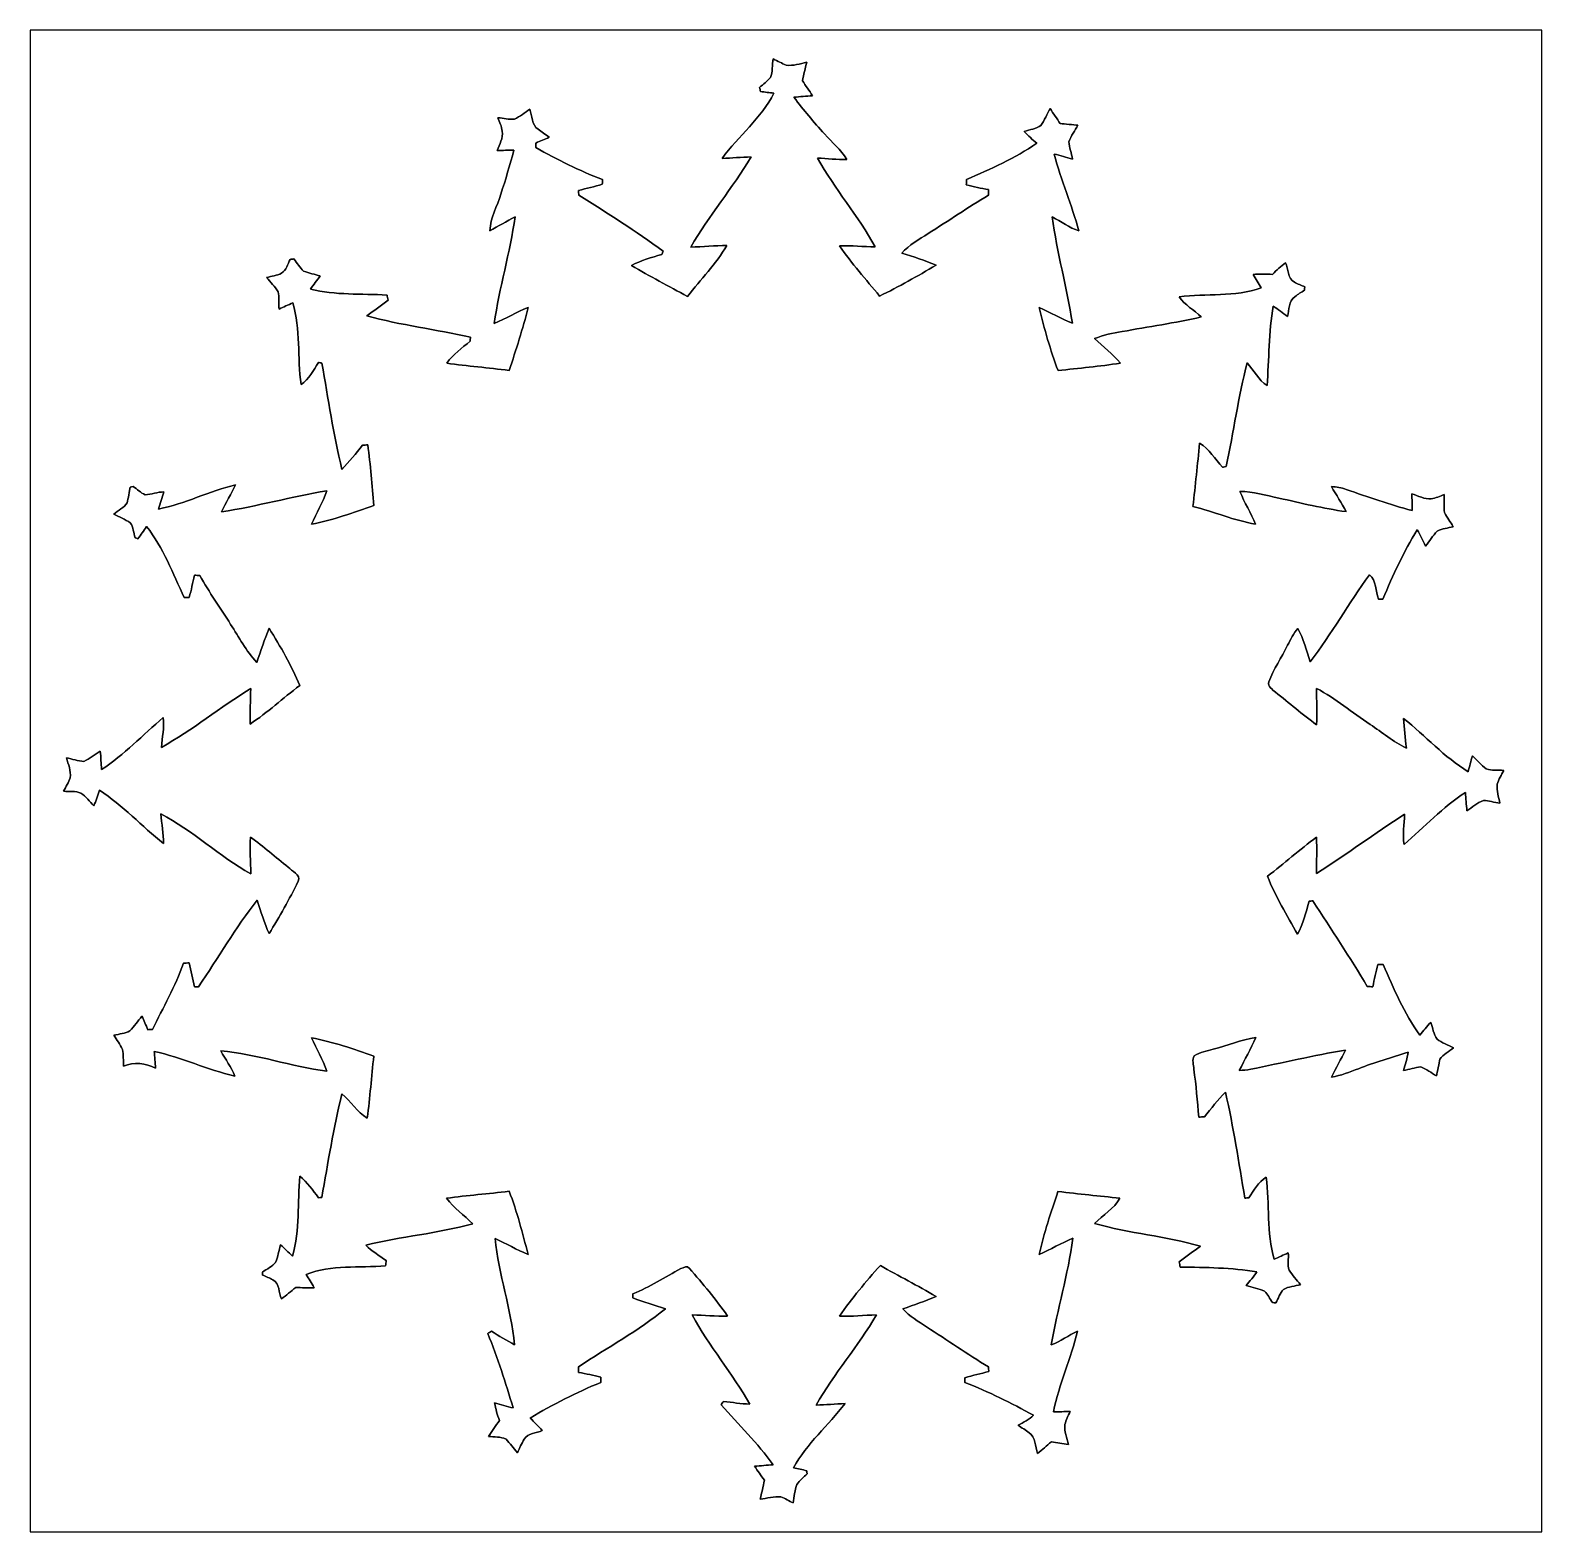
# Model space of a CAD drawing. Header units: centimetres. Extents: x -16.8 to 16.8, y -16.7 to 16.7.
import ezdxf

# ---------------------------------------------------------------- set-up
doc = ezdxf.new("R2010")
doc.units = ezdxf.units.CM
doc.header["$MEASUREMENT"] = 0
doc.layers.add('Layer 1', color=7, linetype='Continuous')

msp = doc.modelspace()

# ---------------------------------------------------------------- linework, layer by layer
at = {"layer": 'Layer 1', "color": 7}
for points, knots in [([(-16.77458, 16.66875), (-16.77458, 16.66875), (16.77458, 16.66875), (16.77458, 16.66875), (16.77458, 16.66875), (16.77458, 16.66875), (16.77458, -16.66875), (16.77458, -16.66875), (16.77458, -16.66875), (16.77458, -16.66875), (-16.77458, -16.66875), (-16.77458, -16.66875), (-16.77458, -16.66875), (-16.77458, -16.66875), (-16.77458, 16.66875), (-16.77458, 16.66875), (-16.77458, 16.66875), (-16.77458, 16.66875), (-16.77458, 16.66875), (-16.77458, 16.66875)], [0, 0, 0, 0, 0.16666667, 0.16666667, 0.16666667, 0.16666667, 0.33333333, 0.33333333, 0.33333333, 0.33333333, 0.5, 0.5, 0.5, 0.5, 0.66666667, 0.66666667, 0.66666667, 0.66666667, 1, 1, 1, 1]), ([(-0.28258, 16.03128), (-0.31538, 15.89758), (-0.28751, 15.74482), (-0.34713, 15.61782), (-0.34713, 15.61782), (-0.41275, 15.53034), (-0.50588, 15.46895), (-0.58879, 15.3991), (-0.58879, 15.3991), (-0.58279, 15.37617), (-0.57079, 15.32996), (-0.5648, 15.30703), (-0.5648, 15.30703), (-0.46602, 15.29503), (-0.36724, 15.28339), (-0.26811, 15.27246), (-0.26811, 15.27246), (-0.54892, 14.71401), (-1.05093, 14.31819), (-1.41887, 13.82289), (-1.41887, 13.82289), (-1.20368, 13.82854), (-0.98813, 13.85076), (-0.77258, 13.85535), (-0.77258, 13.85535), (-1.18851, 13.16849), (-1.70921, 12.54725), (-2.11279, 11.85369), (-2.11279, 11.85369), (-1.84538, 11.85933), (-1.57868, 11.88896), (-1.31057, 11.88967), (-1.31057, 11.88967), (-1.55469, 11.47798), (-1.89301, 11.13578), (-2.18581, 10.76007), (-2.18581, 10.76007), (-2.60526, 10.98056), (-3.02048, 11.21022), (-3.43182, 11.44552), (-3.43182, 11.44552), (-3.2198, 11.55841), (-2.98768, 11.62932), (-2.75519, 11.68647), (-2.75519, 11.68647), (-2.74779, 11.70658), (-2.73297, 11.74679), (-2.72556, 11.7669), (-2.72556, 11.7669), (-3.3334, 12.20329), (-3.96275, 12.61216), (-4.60022, 13.0048), (-4.60022, 13.0048), (-4.60163, 13.03126), (-4.6041, 13.08382), (-4.60551, 13.10993), (-4.60551, 13.10993), (-4.42948, 13.15649), (-4.25238, 13.19918), (-4.0767, 13.24751), (-4.0767, 13.24751), (-4.07635, 13.27362), (-4.07529, 13.32618), (-4.07494, 13.35229), (-4.07494, 13.35229), (-4.58682, 13.54914), (-5.07471, 13.79855), (-5.55519, 14.06137), (-5.55519, 14.06137), (-5.55519, 14.08677), (-5.55554, 14.13827), (-5.5559, 14.16403), (-5.5559, 14.16403), (-5.45677, 14.20707), (-5.35658, 14.24764), (-5.25815, 14.29244), (-5.25815, 14.29244), (-5.33788, 14.35382), (-5.42149, 14.40956), (-5.50192, 14.46989), (-5.50192, 14.46989), (-5.64727, 14.56937), (-5.63633, 14.76551), (-5.68466, 14.91827), (-5.68466, 14.91827), (-5.79931, 14.84454), (-5.90303, 14.75246), (-6.02544, 14.69284), (-6.02544, 14.69284), (-6.14856, 14.68191), (-6.27168, 14.71754), (-6.39339, 14.72494), (-6.39339, 14.72494), (-6.35776, 14.62758), (-6.31225, 14.53233), (-6.29673, 14.42896), (-6.29673, 14.42896), (-6.27768, 14.27339), (-6.35847, 14.13722), (-6.40891, 13.99681), (-6.40891, 13.99681), (-6.28615, 14.00069), (-6.16232, 14.00563), (-6.03956, 14.00316), (-6.03956, 14.00316), (-6.12704, 13.67684), (-6.22476, 13.35299), (-6.32707, 13.03126), (-6.32707, 13.03126), (-6.41315, 12.76103), (-6.55673, 12.5035), (-6.57437, 12.21634), (-6.57437, 12.21634), (-6.38669, 12.31688), (-6.20324, 12.42624), (-6.01451, 12.52537), (-6.01451, 12.52537), (-6.12175, 11.72774), (-6.36588, 10.95551), (-6.47524, 10.15824), (-6.47524, 10.15824), (-6.21736, 10.26195), (-5.98205, 10.414), (-5.72206, 10.51243), (-5.72206, 10.51243), (-5.84341, 10.04111), (-5.98734, 9.57474), (-6.14574, 9.11437), (-6.14574, 9.11437), (-6.60647, 9.17646), (-7.07037, 9.21138), (-7.53039, 9.2777), (-7.53039, 9.2777), (-7.38646, 9.46891), (-7.18961, 9.61037), (-7.01111, 9.76665), (-7.01111, 9.76665), (-7.00899, 9.78747), (-7.00511, 9.82945), (-7.00299, 9.85061), (-7.00299, 9.85061), (-7.76711, 10.02806), (-8.54922, 10.12049), (-9.30628, 10.32722), (-9.30628, 10.32722), (-9.14682, 10.44187), (-8.98878, 10.55829), (-8.83179, 10.67647), (-8.83179, 10.67647), (-8.83955, 10.71421), (-8.84767, 10.75196), (-8.85508, 10.78936), (-8.85508, 10.78936), (-9.42305, 10.81864), (-9.99984, 10.78583), (-10.55723, 10.91671), (-10.55723, 10.91671), (-10.48773, 11.01866), (-10.40871, 11.11356), (-10.33709, 11.21445), (-10.33709, 11.21445), (-10.46021, 11.24726), (-10.5858, 11.27443), (-10.70575, 11.31676), (-10.70575, 11.31676), (-10.78865, 11.39931), (-10.8525, 11.49844), (-10.92235, 11.59157), (-10.92235, 11.59157), (-10.94317, 11.58875), (-10.98479, 11.5824), (-11.00561, 11.57958), (-11.00561, 11.57958), (-11.05888, 11.47269), (-11.09239, 11.34286), (-11.1954, 11.2716), (-11.1954, 11.2716), (-11.30053, 11.22257), (-11.41765, 11.20846), (-11.52913, 11.17812), (-11.52913, 11.17812), (-11.44023, 11.07652), (-11.34886, 10.97633), (-11.27301, 10.86414), (-11.27301, 10.86414), (-11.24197, 10.7382), (-11.26808, 10.60521), (-11.25291, 10.47785), (-11.25291, 10.47785), (-11.14954, 10.52195), (-11.04865, 10.57134), (-10.94564, 10.61649), (-10.94564, 10.61649), (-10.77666, 10.0263), (-10.84333, 9.40329), (-10.76396, 8.80075), (-10.76396, 8.80075), (-10.58651, 8.9214), (-10.48844, 9.11684), (-10.37555, 9.29287), (-10.37555, 9.29287), (-10.35685, 9.28934), (-10.31981, 9.28229), (-10.30146, 9.27876), (-10.30146, 9.27876), (-10.15753, 8.49101), (-10.05276, 7.69302), (-9.85485, 6.91691), (-9.85485, 6.91691), (-9.69645, 7.09154), (-9.54687, 7.27392), (-9.39694, 7.45525), (-9.39694, 7.45525), (-9.36837, 7.45772), (-9.31157, 7.46196), (-9.28335, 7.46407), (-9.28335, 7.46407), (-9.22443, 7.01604), (-9.18422, 6.56555), (-9.14576, 6.11505), (-9.14576, 6.11505), (-9.60296, 5.96477), (-10.05523, 5.79014), (-10.52971, 5.70124), (-10.52971, 5.70124), (-10.42211, 5.95066), (-10.27959, 6.1849), (-10.19281, 6.44349), (-10.19281, 6.44349), (-10.97421, 6.30661), (-11.74256, 6.102), (-12.52608, 5.975), (-12.52608, 5.975), (-12.43718, 6.18278), (-12.30806, 6.37011), (-12.21564, 6.57613), (-12.21564, 6.57613), (-12.79772, 6.43537), (-13.33888, 6.15632), (-13.92873, 6.03814), (-13.92873, 6.03814), (-13.89345, 6.1655), (-13.84265, 6.28826), (-13.81125, 6.41703), (-13.81125, 6.41703), (-13.95166, 6.42232), (-14.08324, 6.35776), (-14.22259, 6.35706), (-14.22259, 6.35706), (-14.32454, 6.39657), (-14.40251, 6.47982), (-14.49211, 6.53979), (-14.49211, 6.53979), (-14.50763, 6.53627), (-14.53903, 6.52992), (-14.55491, 6.52674), (-14.55491, 6.52674), (-14.57078, 6.43925), (-14.60324, 6.26463), (-14.61946, 6.17749), (-14.61946, 6.17749), (-14.69602, 6.06954), (-14.82302, 6.01133), (-14.92144, 5.92596), (-14.92144, 5.92596), (-14.80185, 5.85576), (-14.66568, 5.81378), (-14.5542, 5.72982), (-14.5542, 5.72982), (-14.48118, 5.63809), (-14.48329, 5.50827), (-14.44449, 5.40209), (-14.44449, 5.40209), (-14.42967, 5.39503), (-14.40039, 5.38163), (-14.38557, 5.37492), (-14.38557, 5.37492), (-14.32101, 5.46664), (-14.2561, 5.55801), (-14.19119, 5.64903), (-14.19119, 5.64903), (-13.81936, 5.17984), (-13.61369, 4.60657), (-13.35511, 4.07317), (-13.35511, 4.07317), (-13.32759, 4.07388), (-13.27256, 4.07564), (-13.24469, 4.0767), (-13.24469, 4.0767), (-13.20059, 4.23862), (-13.16637, 4.40302), (-13.13215, 4.56706), (-13.13215, 4.56706), (-13.09123, 4.56636), (-13.05031, 4.56565), (-13.00939, 4.56459), (-13.00939, 4.56459), (-12.80266, 4.18924), (-12.55395, 3.83963), (-12.32641, 3.47733), (-12.32641, 3.47733), (-12.14261, 3.19052), (-11.98174, 2.88537), (-11.74856, 2.63454), (-11.74856, 2.63454), (-11.65895, 2.88713), (-11.57499, 3.14184), (-11.47269, 3.38984), (-11.47269, 3.38984), (-11.21939, 2.98238), (-10.97245, 2.56328), (-10.79359, 2.11702), (-10.79359, 2.11702), (-11.16894, 1.84256), (-11.50549, 1.51836), (-11.89531, 1.26365), (-11.89531, 1.26365), (-11.89355, 1.52612), (-11.88579, 1.78823), (-11.88191, 2.0507), (-11.88191, 2.0507), (-12.55783, 1.64042), (-13.17025, 1.12995), (-13.8624, 0.74648), (-13.8624, 0.74648), (-13.84229, 0.96696), (-13.80137, 1.18851), (-13.82113, 1.41041), (-13.82113, 1.41041), (-14.27727, 1.02411), (-14.68967, 0.58279), (-15.19273, 0.254), (-15.19273, 0.254), (-15.20225, 0.39017), (-15.20649, 0.52564), (-15.21954, 0.66111), (-15.21954, 0.66111), (-15.34089, 0.58561), (-15.4559, 0.49848), (-15.58396, 0.43427), (-15.58396, 0.43427), (-15.71484, 0.44697), (-15.84149, 0.48719), (-15.96954, 0.514), (-15.96954, 0.514), (-15.93144, 0.36936), (-15.86583, 0.22754), (-15.88876, 0.07303), (-15.88876, 0.07303), (-15.92121, -0.03387), (-15.98542, -0.127), (-16.03304, -0.22754), (-16.03304, -0.22754), (-15.9071, -0.24236), (-15.76811, -0.21519), (-15.64887, -0.27023), (-15.64887, -0.27023), (-15.53351, -0.34149), (-15.45731, -0.45861), (-15.36171, -0.55245), (-15.36171, -0.55245), (-15.31655, -0.43886), (-15.27986, -0.32209), (-15.23965, -0.20708), (-15.23965, -0.20708), (-14.71648, -0.54046), (-14.29985, -1.00648), (-13.81478, -1.38712), (-13.81478, -1.38712), (-13.82254, -1.16734), (-13.85217, -0.94968), (-13.87828, -0.73201), (-13.87828, -0.73201), (-13.1639, -1.09608), (-12.58253, -1.67569), (-11.87838, -2.05775), (-11.87838, -2.05775), (-11.88755, -1.78752), (-11.89955, -1.5173), (-11.88544, -1.24707), (-11.88544, -1.24707), (-11.5951, -1.4538), (-11.33052, -1.69369), (-11.04935, -1.91241), (-11.04935, -1.91241), (-10.97421, -2.00343), (-10.75866, -2.07433), (-10.82922, -2.22709), (-10.82922, -2.22709), (-11.02395, -2.62502), (-11.23668, -3.01484), (-11.47445, -3.38878), (-11.47445, -3.38878), (-11.58028, -3.14819), (-11.65472, -2.8956), (-11.74044, -2.6476), (-11.74044, -2.6476), (-12.21387, -3.25826), (-12.60546, -3.92712), (-13.03831, -4.56671), (-13.03831, -4.56671), (-13.0616, -4.56671), (-13.10816, -4.56636), (-13.13145, -4.56636), (-13.13145, -4.56636), (-13.16708, -4.38926), (-13.20765, -4.21217), (-13.24645, -4.03648), (-13.24645, -4.03648), (-13.28914, -4.03931), (-13.33183, -4.04213), (-13.37416, -4.04566), (-13.37416, -4.04566), (-13.55337, -4.55895), (-13.82395, -5.03202), (-14.06349, -5.5178), (-14.06349, -5.5178), (-14.08889, -5.51886), (-14.13933, -5.52062), (-14.16438, -5.52132), (-14.16438, -5.52132), (-14.20883, -5.42184), (-14.25187, -5.32165), (-14.29526, -5.22217), (-14.29526, -5.22217), (-14.38769, -5.3273), (-14.46354, -5.44583), (-14.5609, -5.54637), (-14.5609, -5.54637), (-14.66815, -5.60917), (-14.79868, -5.61199), (-14.91686, -5.64515), (-14.91686, -5.64515), (-14.85265, -5.74957), (-14.78068, -5.8487), (-14.72318, -5.95771), (-14.72318, -5.95771), (-14.71083, -6.08259), (-14.70484, -6.20783), (-14.70519, -6.33412), (-14.70519, -6.33412), (-14.4713, -6.23217), (-14.21518, -6.26498), (-13.99081, -6.37505), (-13.99081, -6.37505), (-14.00175, -6.24981), (-14.01304, -6.12704), (-14.02327, -6.00251), (-14.02327, -6.00251), (-13.41226, -6.13869), (-12.84005, -6.4075), (-12.23328, -6.55426), (-12.23328, -6.55426), (-12.30912, -6.35247), (-12.44388, -6.18173), (-12.54301, -5.99228), (-12.54301, -5.99228), (-11.74538, -6.06249), (-10.98444, -6.34224), (-10.19034, -6.44066), (-10.19034, -6.44066), (-10.27465, -6.18067), (-10.42705, -5.95171), (-10.53042, -5.70018), (-10.53042, -5.70018), (-10.05946, -5.79649), (-9.59873, -5.94466), (-9.14718, -6.10835), (-9.14718, -6.10835), (-9.20291, -6.5659), (-9.23219, -7.02627), (-9.29464, -7.48312), (-9.29464, -7.48312), (-9.52288, -7.35118), (-9.66258, -7.11659), (-9.85485, -6.94302), (-9.85485, -6.94302), (-10.0457, -7.70079), (-10.16388, -8.47549), (-10.30534, -9.24348), (-10.30534, -9.24348), (-10.32263, -9.24666), (-10.3572, -9.25266), (-10.37414, -9.25583), (-10.37414, -9.25583), (-10.50149, -9.08367), (-10.62955, -8.91117), (-10.79112, -8.77006), (-10.79112, -8.77006), (-10.84051, -9.36025), (-10.78724, -9.97091), (-10.9541, -10.54629), (-10.9541, -10.54629), (-11.043, -10.46445), (-11.12943, -10.37978), (-11.21833, -10.29829), (-11.21833, -10.29829), (-11.26031, -10.4267), (-11.27196, -10.56499), (-11.32946, -10.68846), (-11.32946, -10.68846), (-11.40672, -10.78089), (-11.52066, -10.83134), (-11.61591, -10.9026), (-11.61591, -10.9026), (-11.61627, -10.91953), (-11.61768, -10.9534), (-11.61838, -10.97033), (-11.61838, -10.97033), (-11.54077, -11.00314), (-11.4621, -11.03383), (-11.38908, -11.07581), (-11.38908, -11.07581), (-11.23738, -11.15413), (-11.26031, -11.36791), (-11.19858, -11.49985), (-11.19858, -11.49985), (-11.08992, -11.41906), (-10.98726, -11.33052), (-10.88284, -11.24479), (-10.88284, -11.24479), (-10.74738, -11.25008), (-10.6112, -11.25714), (-10.47574, -11.24938), (-10.47574, -11.24938), (-10.52901, -11.14848), (-10.58863, -11.05112), (-10.65001, -10.95481), (-10.65001, -10.95481), (-10.0905, -10.73397), (-9.47244, -10.81864), (-8.88612, -10.76184), (-8.88612, -10.76184), (-8.88224, -10.72339), (-8.87836, -10.68529), (-8.87483, -10.64754), (-8.87483, -10.64754), (-9.02899, -10.53853), (-9.1888, -10.43587), (-9.32639, -10.30605), (-9.32639, -10.30605), (-8.54146, -10.11237), (-7.72971, -10.04464), (-6.94937, -9.83227), (-6.94937, -9.83227), (-7.14622, -9.64459), (-7.366, -9.47914), (-7.53322, -9.26289), (-7.53322, -9.26289), (-7.07214, -9.20009), (-6.60718, -9.16552), (-6.14539, -9.10908), (-6.14539, -9.10908), (-5.96618, -9.5631), (-5.85223, -10.04041), (-5.72241, -10.51031), (-5.72241, -10.51031), (-5.97641, -10.41082), (-6.20924, -10.2676), (-6.4583, -10.15894), (-6.4583, -10.15894), (-6.3754, -10.9534), (-6.10341, -11.71857), (-6.02262, -12.51479), (-6.02262, -12.51479), (-6.19972, -12.42307), (-6.37117, -12.32076), (-6.53979, -12.21458), (-6.53979, -12.21458), (-6.55955, -12.22763), (-6.59941, -12.25374), (-6.61917, -12.26679), (-6.61917, -12.26679), (-6.40292, -12.80654), (-6.21841, -13.35864), (-6.05825, -13.91744), (-6.05825, -13.91744), (-6.19689, -13.88957), (-6.3313, -13.84547), (-6.46677, -13.80666), (-6.46677, -13.80666), (-6.44701, -13.94107), (-6.40362, -14.07054), (-6.36129, -14.19966), (-6.36129, -14.19966), (-6.44313, -14.31572), (-6.52463, -14.43179), (-6.60224, -14.55102), (-6.60224, -14.55102), (-6.47312, -14.56972), (-6.33413, -14.55244), (-6.21348, -14.61064), (-6.21348, -14.61064), (-6.12563, -14.7066), (-6.04449, -14.81137), (-5.963, -14.91368), (-5.963, -14.91368), (-5.91256, -14.81243), (-5.86811, -14.70872), (-5.8106, -14.6117), (-5.8106, -14.6117), (-5.73476, -14.46883), (-5.53579, -14.48788), (-5.40949, -14.41838), (-5.40949, -14.41838), (-5.49875, -14.3256), (-5.58976, -14.23635), (-5.67761, -14.14357), (-5.67761, -14.14357), (-5.17772, -13.83947), (-4.65067, -13.57947), (-4.11198, -13.35229), (-4.11198, -13.35229), (-4.11092, -13.32301), (-4.10845, -13.26515), (-4.10739, -13.23622), (-4.10739, -13.23622), (-4.27073, -13.19318), (-4.43618, -13.16073), (-4.60199, -13.13004), (-4.60199, -13.13004), (-4.60199, -13.0877), (-4.60199, -13.04537), (-4.60199, -13.00374), (-4.60199, -13.00374), (-3.95923, -12.57688), (-3.27801, -12.20399), (-2.67547, -11.71928), (-2.67547, -11.71928), (-2.91853, -11.64061), (-3.16089, -11.55982), (-3.40289, -11.47762), (-3.40289, -11.47762), (-3.40148, -11.45575), (-3.39937, -11.4113), (-3.39831, -11.38943), (-3.39831, -11.38943), (-3.02648, -11.23386), (-2.68676, -11.01408), (-2.33186, -10.82604), (-2.33186, -10.82604), (-2.27471, -10.80311), (-2.19004, -10.75302), (-2.14489, -10.82075), (-2.14489, -10.82075), (-1.84609, -11.15942), (-1.55293, -11.50726), (-1.29752, -11.88014), (-1.29752, -11.88014), (-1.55893, -11.88791), (-1.81963, -11.85792), (-2.08033, -11.8551), (-2.08033, -11.8551), (-1.70744, -12.54795), (-1.19063, -13.15261), (-0.80363, -13.83771), (-0.80363, -13.83771), (-0.99871, -13.82219), (-1.19309, -13.79961), (-1.38712, -13.77738), (-1.38712, -13.77738), (-1.40053, -13.79608), (-1.42734, -13.83383), (-1.44074, -13.85252), (-1.44074, -13.85252), (-1.04563, -14.28644), (-0.63253, -14.70519), (-0.28293, -15.17897), (-0.28293, -15.17897), (-0.42051, -15.19449), (-0.5588, -15.20155), (-0.69674, -15.21284), (-0.69674, -15.21284), (-0.62794, -15.31902), (-0.55386, -15.41992), (-0.48013, -15.52469), (-0.48013, -15.52469), (-0.50377, -15.66721), (-0.53904, -15.80797), (-0.57362, -15.94838), (-0.57362, -15.94838), (-0.42051, -15.92509), (-0.26846, -15.88523), (-0.11183, -15.89617), (-0.11183, -15.89617), (-0.01693, -15.92756), (0.06667, -15.98436), (0.15558, -16.02952), (0.15558, -16.02952), (0.19121, -15.8937), (0.18627, -15.74624), (0.24306, -15.61818), (0.24306, -15.61818), (0.30445, -15.52751), (0.39194, -15.45837), (0.46673, -15.3797), (0.46673, -15.3797), (0.46531, -15.36347), (0.46214, -15.33066), (0.46038, -15.31408), (0.46038, -15.31408), (0.36195, -15.2908), (0.26388, -15.26963), (0.16651, -15.24776), (0.16651, -15.24776), (0.46426, -14.70836), (0.93733, -14.30302), (1.31339, -13.82324), (1.31339, -13.82324), (1.09749, -13.82783), (0.88336, -13.85076), (0.66781, -13.8557), (0.66781, -13.8557), (1.06751, -13.15826), (1.60338, -12.54795), (2.00695, -11.85404), (2.00695, -11.85404), (1.7339, -11.85827), (1.46156, -11.8939), (1.18886, -11.88156), (1.18886, -11.88156), (1.46085, -11.48503), (1.7713, -11.11356), (2.09479, -10.75831), (2.09479, -10.75831), (2.50507, -10.99009), (2.92664, -11.20387), (3.33022, -11.44693), (3.33022, -11.44693), (3.08928, -11.54748), (2.84233, -11.63285), (2.59574, -11.71822), (2.59574, -11.71822), (2.73932, -11.88932), (2.93829, -11.99621), (3.12032, -12.12039), (3.12032, -12.12039), (3.57964, -12.41284), (4.02414, -12.72928), (4.49439, -13.0048), (4.49439, -13.0048), (4.4958, -13.03126), (4.49827, -13.08382), (4.49968, -13.10993), (4.49968, -13.10993), (4.32329, -13.15614), (4.1462, -13.19883), (3.97087, -13.24751), (3.97087, -13.24751), (3.97051, -13.27362), (3.96946, -13.32618), (3.9691, -13.35229), (3.9691, -13.35229), (4.49439, -13.55866), (5.00027, -13.80984), (5.49381, -14.08254), (5.49381, -14.08254), (5.39574, -14.17637), (5.27473, -14.23952), (5.15549, -14.30091), (5.15549, -14.30091), (5.23416, -14.35911), (5.31671, -14.41203), (5.39609, -14.47024), (5.39609, -14.47024), (5.54496, -14.57078), (5.53014, -14.77257), (5.57989, -14.92814), (5.57989, -14.92814), (5.6896, -14.85018), (5.78873, -14.75881), (5.88927, -14.66991), (5.88927, -14.66991), (6.01557, -14.69178), (6.14045, -14.71119), (6.26745, -14.73094), (6.26745, -14.73094), (6.23111, -14.5856), (6.17573, -14.44131), (6.19231, -14.28856), (6.19231, -14.28856), (6.21383, -14.1859), (6.26569, -14.09347), (6.30379, -13.99716), (6.30379, -13.99716), (6.17961, -13.99893), (6.05861, -14.00634), (5.93549, -14.00351), (5.93549, -14.00351), (6.06037, -13.39039), (6.33483, -12.821), (6.46747, -12.2114), (6.46747, -12.2114), (6.27239, -12.30983), (6.09247, -12.43894), (5.88821, -12.51867), (5.88821, -12.51867), (6.02756, -11.72633), (6.25863, -10.95128), (6.36905, -10.15365), (6.36905, -10.15365), (6.11046, -10.2549), (5.87234, -10.40059), (5.61799, -10.51172), (5.61799, -10.51172), (5.72452, -10.03688), (5.88045, -9.57298), (6.03709, -9.1126), (6.03709, -9.1126), (6.49499, -9.16658), (6.9529, -9.2202), (7.41221, -9.25936), (7.41221, -9.25936), (7.28063, -9.49607), (7.03827, -9.63965), (6.84989, -9.82557), (6.84989, -9.82557), (7.62176, -10.04358), (8.42892, -10.10461), (9.20009, -10.32722), (9.20009, -10.32722), (9.04134, -10.44152), (8.88436, -10.55793), (8.72878, -10.67647), (8.72878, -10.67647), (8.73513, -10.71457), (8.74148, -10.75267), (8.74854, -10.79112), (8.74854, -10.79112), (9.31757, -10.80064), (9.88977, -10.80558), (10.45316, -10.89766), (10.45316, -10.89766), (10.37837, -11.00173), (10.29476, -11.09909), (10.21397, -11.19893), (10.21397, -11.19893), (10.34803, -11.24656), (10.48985, -11.27019), (10.62108, -11.32734), (10.62108, -11.32734), (10.69481, -11.39825), (10.7375, -11.49491), (10.79782, -11.57852), (10.79782, -11.57852), (10.81687, -11.58064), (10.85568, -11.58557), (10.87473, -11.58804), (10.87473, -11.58804), (10.92659, -11.4868), (10.96257, -11.3732), (11.04159, -11.28889), (11.04159, -11.28889), (11.15589, -11.22116), (11.29418, -11.21622), (11.42153, -11.18376), (11.42153, -11.18376), (11.33404, -11.07793), (11.24126, -10.97527), (11.16436, -10.86238), (11.16436, -10.86238), (11.1312, -10.7382), (11.15942, -10.60238), (11.14707, -10.47821), (11.14707, -10.47821), (11.04089, -10.52336), (10.93752, -10.57346), (10.83169, -10.61896), (10.83169, -10.61896), (10.66624, -10.02453), (10.73432, -9.39871), (10.65706, -8.79299), (10.65706, -8.79299), (10.48385, -8.90376), (10.38507, -9.08826), (10.27359, -9.25407), (10.27359, -9.25407), (10.25172, -9.25583), (10.20762, -9.25865), (10.18575, -9.26006), (10.18575, -9.26006), (10.05064, -8.47513), (9.93316, -7.68562), (9.75325, -6.90951), (9.75325, -6.90951), (9.58427, -7.07954), (9.4361, -7.26828), (9.28899, -7.45702), (9.28899, -7.45702), (9.2456, -7.45843), (9.20291, -7.46019), (9.16023, -7.46196), (9.16023, -7.46196), (9.13024, -7.10671), (9.10378, -6.7504), (9.05192, -6.39763), (9.05192, -6.39763), (9.05581, -6.30484), (8.99689, -6.18737), (9.06286, -6.10235), (9.06286, -6.10235), (9.18845, -6.02015), (9.34156, -6.00004), (9.48231, -5.95383), (9.48231, -5.95383), (9.7977, -5.87234), (10.10285, -5.74393), (10.4267, -5.69842), (10.4267, -5.69842), (10.31381, -5.94572), (10.18434, -6.1849), (10.05946, -6.42655), (10.05946, -6.42655), (10.14483, -6.42267), (10.23056, -6.41738), (10.31487, -6.40045), (10.31487, -6.40045), (11.01513, -6.25687), (11.71222, -6.09388), (12.41778, -5.97535), (12.41778, -5.97535), (12.32394, -6.18031), (12.20011, -6.36976), (12.11016, -6.57684), (12.11016, -6.57684), (12.31547, -6.53979), (12.50985, -6.46112), (12.70423, -6.38739), (12.70423, -6.38739), (13.06477, -6.24487), (13.43836, -6.13904), (13.80737, -6.0198), (13.80737, -6.0198), (13.78867, -6.1595), (13.74387, -6.2932), (13.70365, -6.42761), (13.70365, -6.42761), (13.83347, -6.40962), (13.95695, -6.356), (14.08889, -6.34929), (14.08889, -6.34929), (14.21659, -6.39127), (14.32101, -6.48335), (14.43955, -6.5465), (14.43955, -6.5465), (14.45789, -6.45407), (14.49529, -6.26921), (14.51398, -6.17714), (14.51398, -6.17714), (14.59054, -6.06954), (14.71648, -6.01063), (14.81561, -5.92631), (14.81561, -5.92631), (14.69637, -5.85541), (14.55949, -5.81413), (14.44942, -5.72911), (14.44942, -5.72911), (14.37252, -5.62081), (14.35488, -5.48252), (14.31008, -5.36011), (14.31008, -5.36011), (14.22717, -5.45289), (14.14462, -5.54602), (14.06454, -5.64127), (14.06454, -5.64127), (13.71847, -5.16043), (13.49128, -4.61045), (13.25069, -4.07353), (13.25069, -4.07353), (13.22141, -4.07353), (13.16249, -4.07353), (13.13321, -4.07388), (13.13321, -4.07388), (13.09299, -4.23721), (13.05701, -4.40161), (13.0242, -4.56706), (13.0242, -4.56706), (12.98293, -4.566), (12.94201, -4.5653), (12.90179, -4.56494), (12.90179, -4.56494), (12.5162, -3.91971), (12.10486, -3.29001), (11.69247, -2.66136), (11.69247, -2.66136), (11.6713, -2.66347), (11.62967, -2.667), (11.60851, -2.66876), (11.60851, -2.66876), (11.54747, -2.921), (11.47233, -3.17394), (11.34992, -3.40395), (11.34992, -3.40395), (11.1252, -2.97744), (10.85991, -2.56857), (10.68811, -2.11631), (10.68811, -2.11631), (11.05253, -1.8288), (11.40284, -1.52329), (11.77678, -1.24813), (11.77678, -1.24813), (11.78101, -1.51589), (11.77678, -1.78329), (11.77749, -2.0514), (11.77749, -2.0514), (12.43859, -1.62913), (13.07042, -1.1624), (13.73011, -0.73766), (13.73011, -0.73766), (13.72411, -0.96167), (13.68319, -1.18816), (13.71741, -1.41217), (13.71741, -1.41217), (14.16685, -1.02164), (14.57607, -0.5782), (15.07949, -0.25435), (15.07949, -0.25435), (15.08795, -0.39017), (15.09783, -0.5274), (15.11406, -0.66322), (15.11406, -0.66322), (15.23471, -0.58596), (15.34019, -0.4759), (15.47883, -0.43215), (15.47883, -0.43215), (15.6023, -0.43109), (15.71942, -0.48366), (15.84325, -0.4886), (15.84325, -0.4886), (15.81891, -0.35066), (15.76917, -0.21555), (15.78398, -0.07267), (15.78398, -0.07267), (15.81644, 0.03634), (15.8817, 0.13194), (15.92897, 0.23495), (15.92897, 0.23495), (15.79986, 0.24589), (15.66439, 0.21872), (15.54339, 0.27058), (15.54339, 0.27058), (15.42556, 0.35031), (15.33842, 0.46602), (15.234, 0.56056), (15.234, 0.56056), (15.20119, 0.44274), (15.17086, 0.3242), (15.14016, 0.20532), (15.14016, 0.20532), (14.6117, 0.53305), (14.19084, 1.00083), (13.70894, 1.38818), (13.70894, 1.38818), (13.71635, 1.16875), (13.74457, 0.95074), (13.76856, 0.73237), (13.76856, 0.73237), (13.47646, 0.86607), (13.23446, 1.08409), (12.96388, 1.25342), (12.96388, 1.25342), (12.56594, 1.51765), (12.20011, 1.83233), (11.77678, 2.05599), (11.77678, 2.05599), (11.77784, 1.78682), (11.78278, 1.51765), (11.77749, 1.24813), (11.77749, 1.24813), (11.4614, 1.47496), (11.17071, 1.73531), (10.86132, 1.97062), (10.86132, 1.97062), (10.801, 2.03482), (10.68352, 2.09797), (10.71562, 2.20028), (10.71562, 2.20028), (10.82851, 2.48391), (10.99291, 2.74249), (11.1312, 3.01378), (11.1312, 3.01378), (11.20105, 3.1429), (11.26278, 3.27907), (11.36332, 3.38772), (11.36332, 3.38772), (11.48786, 3.15595), (11.54642, 2.89525), (11.63285, 2.6476), (11.63285, 2.6476), (12.11333, 3.26319), (12.49151, 3.9497), (12.95012, 4.58047), (12.95012, 4.58047), (13.10887, 4.45311), (13.07959, 4.21217), (13.14944, 4.04001), (13.14944, 4.04001), (13.17413, 4.04001), (13.22317, 4.03966), (13.24786, 4.03966), (13.24786, 4.03966), (13.46976, 4.56671), (13.71106, 5.08847), (14.01127, 5.57636), (14.01127, 5.57636), (14.07866, 5.45959), (14.13581, 5.33753), (14.19613, 5.21723), (14.19613, 5.21723), (14.28327, 5.32624), (14.35629, 5.44724), (14.45401, 5.54743), (14.45401, 5.54743), (14.56231, 5.60811), (14.69178, 5.6134), (14.81102, 5.6448), (14.81102, 5.6448), (14.74682, 5.74922), (14.67414, 5.84941), (14.61735, 5.95771), (14.61735, 5.95771), (14.59759, 6.09), (14.61241, 6.22512), (14.60923, 6.35811), (14.60923, 6.35811), (14.51434, 6.3246), (14.42226, 6.28121), (14.32278, 6.26463), (14.32278, 6.26463), (14.1672, 6.24875), (14.0335, 6.33307), (13.89204, 6.37893), (13.89204, 6.37893), (13.89345, 6.2544), (13.9005, 6.12881), (13.89697, 6.00392), (13.89697, 6.00392), (13.40203, 6.13551), (12.91766, 6.30414), (12.43506, 6.47453), (12.43506, 6.47453), (12.32994, 6.51228), (12.21881, 6.52956), (12.10804, 6.53662), (12.10804, 6.53662), (12.21105, 6.34929), (12.33382, 6.17326), (12.42977, 5.98135), (12.42977, 5.98135), (11.92636, 6.04767), (11.43353, 6.17149), (10.93893, 6.28086), (10.93893, 6.28086), (10.65212, 6.34048), (10.36814, 6.42408), (10.07322, 6.42937), (10.07322, 6.42937), (10.1794, 6.18102), (10.31522, 5.94713), (10.42317, 5.69983), (10.42317, 5.69983), (9.94727, 5.7845), (9.50066, 5.97994), (9.03217, 6.09353), (9.03217, 6.09353), (9.08332, 6.56237), (9.13518, 7.03121), (9.18034, 7.50076), (9.18034, 7.50076), (9.39482, 7.37023), (9.52429, 7.14657), (9.69045, 6.96524), (9.69045, 6.96524), (9.71091, 6.97018), (9.75148, 6.98041), (9.77194, 6.98535), (9.77194, 6.98535), (9.93105, 7.75123), (10.04605, 8.52629), (10.23232, 9.28617), (10.23232, 9.28617), (10.38049, 9.11613), (10.48738, 8.90446), (10.67894, 8.77746), (10.67894, 8.77746), (10.71986, 9.3666), (10.71421, 9.96068), (10.81476, 10.54453), (10.81476, 10.54453), (10.92059, 10.46903), (11.02395, 10.39036), (11.13014, 10.31522), (11.13014, 10.31522), (11.17706, 10.46233), (11.14778, 10.65601), (11.29418, 10.7502), (11.29418, 10.7502), (11.36227, 10.80558), (11.43706, 10.8518), (11.51149, 10.89872), (11.51149, 10.89872), (11.51149, 10.91671), (11.51184, 10.95269), (11.5122, 10.97068), (11.5122, 10.97068), (11.43459, 11.00384), (11.35592, 11.03418), (11.28324, 11.07581), (11.28324, 11.07581), (11.12979, 11.15554), (11.15307, 11.37391), (11.08922, 11.50655), (11.08922, 11.50655), (10.98268, 11.43212), (10.88919, 11.34216), (10.80064, 11.24761), (10.80064, 11.24761), (10.65636, 11.25185), (10.51348, 11.25784), (10.3699, 11.24867), (10.3699, 11.24867), (10.42388, 11.14743), (10.48385, 11.04935), (10.54523, 10.95234), (10.54523, 10.95234), (9.9635, 10.73926), (9.32921, 10.82322), (8.72455, 10.75196), (8.72455, 10.75196), (8.85119, 10.56464), (9.05827, 10.45986), (9.21702, 10.30358), (9.21702, 10.30358), (8.63635, 10.16776), (8.04439, 10.08839), (7.45913, 9.9762), (7.45913, 9.9762), (7.24923, 9.95045), (7.04321, 9.89859), (6.84671, 9.82204), (6.84671, 9.82204), (7.04391, 9.64706), (7.25064, 9.4809), (7.42139, 9.27841), (7.42139, 9.27841), (6.96277, 9.20291), (6.49958, 9.16552), (6.0385, 9.1119), (6.0385, 9.1119), (5.86811, 9.56733), (5.73229, 10.03759), (5.61799, 10.51031), (5.61799, 10.51031), (5.87057, 10.40977), (6.10129, 10.26125), (6.3567, 10.16706), (6.3567, 10.16706), (6.23464, 10.95798), (6.0138, 11.73127), (5.91009, 12.52537), (5.91009, 12.52537), (6.10658, 12.41989), (6.28967, 12.28549), (6.5024, 12.21317), (6.5024, 12.21317), (6.33977, 12.78749), (6.10447, 13.33959), (5.95242, 13.91779), (5.95242, 13.91779), (6.08965, 13.89027), (6.22265, 13.84653), (6.35706, 13.80702), (6.35706, 13.80702), (6.33942, 13.9379), (6.28579, 14.06207), (6.27944, 14.19437), (6.27944, 14.19437), (6.32319, 14.32701), (6.41773, 14.43567), (6.48088, 14.55949), (6.48088, 14.55949), (6.38246, 14.56902), (6.18596, 14.58736), (6.08753, 14.59653), (6.08753, 14.59653), (6.01133, 14.70695), (5.9376, 14.81808), (5.86105, 14.92779), (5.86105, 14.92779), (5.78697, 14.80714), (5.74463, 14.66815), (5.65856, 14.55561), (5.65856, 14.55561), (5.55025, 14.47941), (5.41126, 14.46318), (5.28849, 14.41767), (5.28849, 14.41767), (5.37563, 14.3256), (5.47088, 14.24199), (5.56719, 14.15979), (5.56719, 14.15979), (5.08353, 13.82642), (4.54201, 13.58688), (4.00614, 13.35229), (4.00614, 13.35229), (4.00509, 13.32336), (4.00262, 13.26515), (4.00156, 13.23622), (4.00156, 13.23622), (4.16454, 13.19318), (4.33035, 13.16073), (4.49615, 13.12968), (4.49615, 13.12968), (4.4958, 13.08876), (4.4958, 13.04749), (4.4958, 13.00621), (4.4958, 13.00621), (4.04107, 12.73528), (3.60398, 12.43683), (3.1563, 12.15496), (3.1563, 12.15496), (2.95275, 12.02055), (2.73226, 11.90272), (2.56893, 11.71751), (2.56893, 11.71751), (2.82469, 11.63602), (3.08504, 11.56441), (3.32952, 11.45187), (3.32952, 11.45187), (2.92135, 11.2074), (2.50437, 10.97456), (2.07645, 10.76678), (2.07645, 10.76678), (1.77659, 11.13402), (1.45591, 11.4875), (1.19098, 11.8812), (1.19098, 11.8812), (1.45486, 11.89461), (1.71803, 11.85792), (1.98226, 11.86004), (1.98226, 11.86004), (1.59773, 12.54442), (1.07985, 13.1445), (0.69956, 13.83171), (0.69956, 13.83171), (0.91616, 13.81936), (1.13242, 13.79255), (1.34937, 13.79996), (1.34937, 13.79996), (1.21638, 14.0148), (1.02306, 14.18061), (0.85513, 14.36687), (0.85513, 14.36687), (0.61419, 14.62476), (0.39264, 14.89992), (0.17745, 15.17967), (0.17745, 15.17967), (0.31433, 15.19661), (0.45191, 15.20543), (0.58949, 15.21495), (0.58949, 15.21495), (0.51717, 15.32749), (0.43956, 15.43614), (0.36371, 15.54586), (0.36371, 15.54586), (0.39052, 15.6845), (0.42616, 15.82102), (0.46179, 15.9579), (0.46179, 15.9579), (0.31115, 15.92827), (0.16298, 15.87077), (0.006, 15.89229), (0.006, 15.89229), (-0.09313, 15.93321), (-0.18662, 15.98471), (-0.28258, 16.03128)], [0, 0, 0, 0, 0.00289855, 0.00289855, 0.00289855, 0.00289855, 0.0057971, 0.0057971, 0.0057971, 0.0057971, 0.00869565, 0.00869565, 0.00869565, 0.00869565, 0.0115942, 0.0115942, 0.0115942, 0.0115942, 0.01449275, 0.01449275, 0.01449275, 0.01449275, 0.0173913, 0.0173913, 0.0173913, 0.0173913, 0.02028986, 0.02028986, 0.02028986, 0.02028986, 0.02318841, 0.02318841, 0.02318841, 0.02318841, 0.02608696, 0.02608696, 0.02608696, 0.02608696, 0.02898551, 0.02898551, 0.02898551, 0.02898551, 0.03188406, 0.03188406, 0.03188406, 0.03188406, 0.03478261, 0.03478261, 0.03478261, 0.03478261, 0.03768116, 0.03768116, 0.03768116, 0.03768116, 0.04057971, 0.04057971, 0.04057971, 0.04057971, 0.04347826, 0.04347826, 0.04347826, 0.04347826, 0.04637681, 0.04637681, 0.04637681, 0.04637681, 0.04927536, 0.04927536, 0.04927536, 0.04927536, 0.05217391, 0.05217391, 0.05217391, 0.05217391, 0.05507246, 0.05507246, 0.05507246, 0.05507246, 0.05797101, 0.05797101, 0.05797101, 0.05797101, 0.06086957, 0.06086957, 0.06086957, 0.06086957, 0.06376812, 0.06376812, 0.06376812, 0.06376812, 0.06666667, 0.06666667, 0.06666667, 0.06666667, 0.06956522, 0.06956522, 0.06956522, 0.06956522, 0.07246377, 0.07246377, 0.07246377, 0.07246377, 0.07536232, 0.07536232, 0.07536232, 0.07536232, 0.07826087, 0.07826087, 0.07826087, 0.07826087, 0.08115942, 0.08115942, 0.08115942, 0.08115942, 0.08405797, 0.08405797, 0.08405797, 0.08405797, 0.08695652, 0.08695652, 0.08695652, 0.08695652, 0.08985507, 0.08985507, 0.08985507, 0.08985507, 0.09275362, 0.09275362, 0.09275362, 0.09275362, 0.09565217, 0.09565217, 0.09565217, 0.09565217, 0.09855072, 0.09855072, 0.09855072, 0.09855072, 0.10144928, 0.10144928, 0.10144928, 0.10144928, 0.10434783, 0.10434783, 0.10434783, 0.10434783, 0.10724638, 0.10724638, 0.10724638, 0.10724638, 0.11014493, 0.11014493, 0.11014493, 0.11014493, 0.11304348, 0.11304348, 0.11304348, 0.11304348, 0.11594203, 0.11594203, 0.11594203, 0.11594203, 0.11884058, 0.11884058, 0.11884058, 0.11884058, 0.12173913, 0.12173913, 0.12173913, 0.12173913, 0.12463768, 0.12463768, 0.12463768, 0.12463768, 0.12753623, 0.12753623, 0.12753623, 0.12753623, 0.13043478, 0.13043478, 0.13043478, 0.13043478, 0.13333333, 0.13333333, 0.13333333, 0.13333333, 0.13623188, 0.13623188, 0.13623188, 0.13623188, 0.13913043, 0.13913043, 0.13913043, 0.13913043, 0.14202899, 0.14202899, 0.14202899, 0.14202899, 0.14492754, 0.14492754, 0.14492754, 0.14492754, 0.14782609, 0.14782609, 0.14782609, 0.14782609, 0.15072464, 0.15072464, 0.15072464, 0.15072464, 0.15362319, 0.15362319, 0.15362319, 0.15362319, 0.15652174, 0.15652174, 0.15652174, 0.15652174, 0.15942029, 0.15942029, 0.15942029, 0.15942029, 0.16231884, 0.16231884, 0.16231884, 0.16231884, 0.16521739, 0.16521739, 0.16521739, 0.16521739, 0.16811594, 0.16811594, 0.16811594, 0.16811594, 0.17101449, 0.17101449, 0.17101449, 0.17101449, 0.17391304, 0.17391304, 0.17391304, 0.17391304, 0.17681159, 0.17681159, 0.17681159, 0.17681159, 0.17971014, 0.17971014, 0.17971014, 0.17971014, 0.1826087, 0.1826087, 0.1826087, 0.1826087, 0.18550725, 0.18550725, 0.18550725, 0.18550725, 0.1884058, 0.1884058, 0.1884058, 0.1884058, 0.19130435, 0.19130435, 0.19130435, 0.19130435, 0.1942029, 0.1942029, 0.1942029, 0.1942029, 0.19710145, 0.19710145, 0.19710145, 0.19710145, 0.2, 0.2, 0.2, 0.2, 0.20289855, 0.20289855, 0.20289855, 0.20289855, 0.2057971, 0.2057971, 0.2057971, 0.2057971, 0.20869565, 0.20869565, 0.20869565, 0.20869565, 0.2115942, 0.2115942, 0.2115942, 0.2115942, 0.21449275, 0.21449275, 0.21449275, 0.21449275, 0.2173913, 0.2173913, 0.2173913, 0.2173913, 0.22028986, 0.22028986, 0.22028986, 0.22028986, 0.22318841, 0.22318841, 0.22318841, 0.22318841, 0.22608696, 0.22608696, 0.22608696, 0.22608696, 0.22898551, 0.22898551, 0.22898551, 0.22898551, 0.23188406, 0.23188406, 0.23188406, 0.23188406, 0.23478261, 0.23478261, 0.23478261, 0.23478261, 0.23768116, 0.23768116, 0.23768116, 0.23768116, 0.24057971, 0.24057971, 0.24057971, 0.24057971, 0.24347826, 0.24347826, 0.24347826, 0.24347826, 0.24637681, 0.24637681, 0.24637681, 0.24637681, 0.24927536, 0.24927536, 0.24927536, 0.24927536, 0.25217391, 0.25217391, 0.25217391, 0.25217391, 0.25507246, 0.25507246, 0.25507246, 0.25507246, 0.25797101, 0.25797101, 0.25797101, 0.25797101, 0.26086957, 0.26086957, 0.26086957, 0.26086957, 0.26376812, 0.26376812, 0.26376812, 0.26376812, 0.26666667, 0.26666667, 0.26666667, 0.26666667, 0.26956522, 0.26956522, 0.26956522, 0.26956522, 0.27246377, 0.27246377, 0.27246377, 0.27246377, 0.27536232, 0.27536232, 0.27536232, 0.27536232, 0.27826087, 0.27826087, 0.27826087, 0.27826087, 0.28115942, 0.28115942, 0.28115942, 0.28115942, 0.28405797, 0.28405797, 0.28405797, 0.28405797, 0.28695652, 0.28695652, 0.28695652, 0.28695652, 0.28985507, 0.28985507, 0.28985507, 0.28985507, 0.29275362, 0.29275362, 0.29275362, 0.29275362, 0.29565217, 0.29565217, 0.29565217, 0.29565217, 0.29855072, 0.29855072, 0.29855072, 0.29855072, 0.30144928, 0.30144928, 0.30144928, 0.30144928, 0.30434783, 0.30434783, 0.30434783, 0.30434783, 0.30724638, 0.30724638, 0.30724638, 0.30724638, 0.31014493, 0.31014493, 0.31014493, 0.31014493, 0.31304348, 0.31304348, 0.31304348, 0.31304348, 0.31594203, 0.31594203, 0.31594203, 0.31594203, 0.31884058, 0.31884058, 0.31884058, 0.31884058, 0.32173913, 0.32173913, 0.32173913, 0.32173913, 0.32463768, 0.32463768, 0.32463768, 0.32463768, 0.32753623, 0.32753623, 0.32753623, 0.32753623, 0.33043478, 0.33043478, 0.33043478, 0.33043478, 0.33333333, 0.33333333, 0.33333333, 0.33333333, 0.33623188, 0.33623188, 0.33623188, 0.33623188, 0.33913043, 0.33913043, 0.33913043, 0.33913043, 0.34202899, 0.34202899, 0.34202899, 0.34202899, 0.34492754, 0.34492754, 0.34492754, 0.34492754, 0.34782609, 0.34782609, 0.34782609, 0.34782609, 0.35072464, 0.35072464, 0.35072464, 0.35072464, 0.35362319, 0.35362319, 0.35362319, 0.35362319, 0.35652174, 0.35652174, 0.35652174, 0.35652174, 0.35942029, 0.35942029, 0.35942029, 0.35942029, 0.36231884, 0.36231884, 0.36231884, 0.36231884, 0.36521739, 0.36521739, 0.36521739, 0.36521739, 0.36811594, 0.36811594, 0.36811594, 0.36811594, 0.37101449, 0.37101449, 0.37101449, 0.37101449, 0.37391304, 0.37391304, 0.37391304, 0.37391304, 0.37681159, 0.37681159, 0.37681159, 0.37681159, 0.37971014, 0.37971014, 0.37971014, 0.37971014, 0.3826087, 0.3826087, 0.3826087, 0.3826087, 0.38550725, 0.38550725, 0.38550725, 0.38550725, 0.3884058, 0.3884058, 0.3884058, 0.3884058, 0.39130435, 0.39130435, 0.39130435, 0.39130435, 0.3942029, 0.3942029, 0.3942029, 0.3942029, 0.39710145, 0.39710145, 0.39710145, 0.39710145, 0.4, 0.4, 0.4, 0.4, 0.40289855, 0.40289855, 0.40289855, 0.40289855, 0.4057971, 0.4057971, 0.4057971, 0.4057971, 0.40869565, 0.40869565, 0.40869565, 0.40869565, 0.4115942, 0.4115942, 0.4115942, 0.4115942, 0.41449275, 0.41449275, 0.41449275, 0.41449275, 0.4173913, 0.4173913, 0.4173913, 0.4173913, 0.42028986, 0.42028986, 0.42028986, 0.42028986, 0.42318841, 0.42318841, 0.42318841, 0.42318841, 0.42608696, 0.42608696, 0.42608696, 0.42608696, 0.42898551, 0.42898551, 0.42898551, 0.42898551, 0.43188406, 0.43188406, 0.43188406, 0.43188406, 0.43478261, 0.43478261, 0.43478261, 0.43478261, 0.43768116, 0.43768116, 0.43768116, 0.43768116, 0.44057971, 0.44057971, 0.44057971, 0.44057971, 0.44347826, 0.44347826, 0.44347826, 0.44347826, 0.44637681, 0.44637681, 0.44637681, 0.44637681, 0.44927536, 0.44927536, 0.44927536, 0.44927536, 0.45217391, 0.45217391, 0.45217391, 0.45217391, 0.45507246, 0.45507246, 0.45507246, 0.45507246, 0.45797101, 0.45797101, 0.45797101, 0.45797101, 0.46086957, 0.46086957, 0.46086957, 0.46086957, 0.46376812, 0.46376812, 0.46376812, 0.46376812, 0.46666667, 0.46666667, 0.46666667, 0.46666667, 0.46956522, 0.46956522, 0.46956522, 0.46956522, 0.47246377, 0.47246377, 0.47246377, 0.47246377, 0.47536232, 0.47536232, 0.47536232, 0.47536232, 0.47826087, 0.47826087, 0.47826087, 0.47826087, 0.48115942, 0.48115942, 0.48115942, 0.48115942, 0.48405797, 0.48405797, 0.48405797, 0.48405797, 0.48695652, 0.48695652, 0.48695652, 0.48695652, 0.48985507, 0.48985507, 0.48985507, 0.48985507, 0.49275362, 0.49275362, 0.49275362, 0.49275362, 0.49565217, 0.49565217, 0.49565217, 0.49565217, 0.49855072, 0.49855072, 0.49855072, 0.49855072, 0.50144928, 0.50144928, 0.50144928, 0.50144928, 0.50434783, 0.50434783, 0.50434783, 0.50434783, 0.50724638, 0.50724638, 0.50724638, 0.50724638, 0.51014493, 0.51014493, 0.51014493, 0.51014493, 0.51304348, 0.51304348, 0.51304348, 0.51304348, 0.51594203, 0.51594203, 0.51594203, 0.51594203, 0.51884058, 0.51884058, 0.51884058, 0.51884058, 0.52173913, 0.52173913, 0.52173913, 0.52173913, 0.52463768, 0.52463768, 0.52463768, 0.52463768, 0.52753623, 0.52753623, 0.52753623, 0.52753623, 0.53043478, 0.53043478, 0.53043478, 0.53043478, 0.53333333, 0.53333333, 0.53333333, 0.53333333, 0.53623188, 0.53623188, 0.53623188, 0.53623188, 0.53913043, 0.53913043, 0.53913043, 0.53913043, 0.54202899, 0.54202899, 0.54202899, 0.54202899, 0.54492754, 0.54492754, 0.54492754, 0.54492754, 0.54782609, 0.54782609, 0.54782609, 0.54782609, 0.55072464, 0.55072464, 0.55072464, 0.55072464, 0.55362319, 0.55362319, 0.55362319, 0.55362319, 0.55652174, 0.55652174, 0.55652174, 0.55652174, 0.55942029, 0.55942029, 0.55942029, 0.55942029, 0.56231884, 0.56231884, 0.56231884, 0.56231884, 0.56521739, 0.56521739, 0.56521739, 0.56521739, 0.56811594, 0.56811594, 0.56811594, 0.56811594, 0.57101449, 0.57101449, 0.57101449, 0.57101449, 0.57391304, 0.57391304, 0.57391304, 0.57391304, 0.57681159, 0.57681159, 0.57681159, 0.57681159, 0.57971014, 0.57971014, 0.57971014, 0.57971014, 0.5826087, 0.5826087, 0.5826087, 0.5826087, 0.58550725, 0.58550725, 0.58550725, 0.58550725, 0.5884058, 0.5884058, 0.5884058, 0.5884058, 0.59130435, 0.59130435, 0.59130435, 0.59130435, 0.5942029, 0.5942029, 0.5942029, 0.5942029, 0.59710145, 0.59710145, 0.59710145, 0.59710145, 0.6, 0.6, 0.6, 0.6, 0.60289855, 0.60289855, 0.60289855, 0.60289855, 0.6057971, 0.6057971, 0.6057971, 0.6057971, 0.60869565, 0.60869565, 0.60869565, 0.60869565, 0.6115942, 0.6115942, 0.6115942, 0.6115942, 0.61449275, 0.61449275, 0.61449275, 0.61449275, 0.6173913, 0.6173913, 0.6173913, 0.6173913, 0.62028986, 0.62028986, 0.62028986, 0.62028986, 0.62318841, 0.62318841, 0.62318841, 0.62318841, 0.62608696, 0.62608696, 0.62608696, 0.62608696, 0.62898551, 0.62898551, 0.62898551, 0.62898551, 0.63188406, 0.63188406, 0.63188406, 0.63188406, 0.63478261, 0.63478261, 0.63478261, 0.63478261, 0.63768116, 0.63768116, 0.63768116, 0.63768116, 0.64057971, 0.64057971, 0.64057971, 0.64057971, 0.64347826, 0.64347826, 0.64347826, 0.64347826, 0.64637681, 0.64637681, 0.64637681, 0.64637681, 0.64927536, 0.64927536, 0.64927536, 0.64927536, 0.65217391, 0.65217391, 0.65217391, 0.65217391, 0.65507246, 0.65507246, 0.65507246, 0.65507246, 0.65797101, 0.65797101, 0.65797101, 0.65797101, 0.66086957, 0.66086957, 0.66086957, 0.66086957, 0.66376812, 0.66376812, 0.66376812, 0.66376812, 0.66666667, 0.66666667, 0.66666667, 0.66666667, 0.66956522, 0.66956522, 0.66956522, 0.66956522, 0.67246377, 0.67246377, 0.67246377, 0.67246377, 0.67536232, 0.67536232, 0.67536232, 0.67536232, 0.67826087, 0.67826087, 0.67826087, 0.67826087, 0.68115942, 0.68115942, 0.68115942, 0.68115942, 0.68405797, 0.68405797, 0.68405797, 0.68405797, 0.68695652, 0.68695652, 0.68695652, 0.68695652, 0.68985507, 0.68985507, 0.68985507, 0.68985507, 0.69275362, 0.69275362, 0.69275362, 0.69275362, 0.69565217, 0.69565217, 0.69565217, 0.69565217, 0.69855072, 0.69855072, 0.69855072, 0.69855072, 0.70144928, 0.70144928, 0.70144928, 0.70144928, 0.70434783, 0.70434783, 0.70434783, 0.70434783, 0.70724638, 0.70724638, 0.70724638, 0.70724638, 0.71014493, 0.71014493, 0.71014493, 0.71014493, 0.71304348, 0.71304348, 0.71304348, 0.71304348, 0.71594203, 0.71594203, 0.71594203, 0.71594203, 0.71884058, 0.71884058, 0.71884058, 0.71884058, 0.72173913, 0.72173913, 0.72173913, 0.72173913, 0.72463768, 0.72463768, 0.72463768, 0.72463768, 0.72753623, 0.72753623, 0.72753623, 0.72753623, 0.73043478, 0.73043478, 0.73043478, 0.73043478, 0.73333333, 0.73333333, 0.73333333, 0.73333333, 0.73623188, 0.73623188, 0.73623188, 0.73623188, 0.73913043, 0.73913043, 0.73913043, 0.73913043, 0.74202899, 0.74202899, 0.74202899, 0.74202899, 0.74492754, 0.74492754, 0.74492754, 0.74492754, 0.74782609, 0.74782609, 0.74782609, 0.74782609, 0.75072464, 0.75072464, 0.75072464, 0.75072464, 0.75362319, 0.75362319, 0.75362319, 0.75362319, 0.75652174, 0.75652174, 0.75652174, 0.75652174, 0.75942029, 0.75942029, 0.75942029, 0.75942029, 0.76231884, 0.76231884, 0.76231884, 0.76231884, 0.76521739, 0.76521739, 0.76521739, 0.76521739, 0.76811594, 0.76811594, 0.76811594, 0.76811594, 0.77101449, 0.77101449, 0.77101449, 0.77101449, 0.77391304, 0.77391304, 0.77391304, 0.77391304, 0.77681159, 0.77681159, 0.77681159, 0.77681159, 0.77971014, 0.77971014, 0.77971014, 0.77971014, 0.7826087, 0.7826087, 0.7826087, 0.7826087, 0.78550725, 0.78550725, 0.78550725, 0.78550725, 0.7884058, 0.7884058, 0.7884058, 0.7884058, 0.79130435, 0.79130435, 0.79130435, 0.79130435, 0.7942029, 0.7942029, 0.7942029, 0.7942029, 0.79710145, 0.79710145, 0.79710145, 0.79710145, 0.8, 0.8, 0.8, 0.8, 0.80289855, 0.80289855, 0.80289855, 0.80289855, 0.8057971, 0.8057971, 0.8057971, 0.8057971, 0.80869565, 0.80869565, 0.80869565, 0.80869565, 0.8115942, 0.8115942, 0.8115942, 0.8115942, 0.81449275, 0.81449275, 0.81449275, 0.81449275, 0.8173913, 0.8173913, 0.8173913, 0.8173913, 0.82028986, 0.82028986, 0.82028986, 0.82028986, 0.82318841, 0.82318841, 0.82318841, 0.82318841, 0.82608696, 0.82608696, 0.82608696, 0.82608696, 0.82898551, 0.82898551, 0.82898551, 0.82898551, 0.83188406, 0.83188406, 0.83188406, 0.83188406, 0.83478261, 0.83478261, 0.83478261, 0.83478261, 0.83768116, 0.83768116, 0.83768116, 0.83768116, 0.84057971, 0.84057971, 0.84057971, 0.84057971, 0.84347826, 0.84347826, 0.84347826, 0.84347826, 0.84637681, 0.84637681, 0.84637681, 0.84637681, 0.84927536, 0.84927536, 0.84927536, 0.84927536, 0.85217391, 0.85217391, 0.85217391, 0.85217391, 0.85507246, 0.85507246, 0.85507246, 0.85507246, 0.85797101, 0.85797101, 0.85797101, 0.85797101, 0.86086957, 0.86086957, 0.86086957, 0.86086957, 0.86376812, 0.86376812, 0.86376812, 0.86376812, 0.86666667, 0.86666667, 0.86666667, 0.86666667, 0.86956522, 0.86956522, 0.86956522, 0.86956522, 0.87246377, 0.87246377, 0.87246377, 0.87246377, 0.87536232, 0.87536232, 0.87536232, 0.87536232, 0.87826087, 0.87826087, 0.87826087, 0.87826087, 0.88115942, 0.88115942, 0.88115942, 0.88115942, 0.88405797, 0.88405797, 0.88405797, 0.88405797, 0.88695652, 0.88695652, 0.88695652, 0.88695652, 0.88985507, 0.88985507, 0.88985507, 0.88985507, 0.89275362, 0.89275362, 0.89275362, 0.89275362, 0.89565217, 0.89565217, 0.89565217, 0.89565217, 0.89855072, 0.89855072, 0.89855072, 0.89855072, 0.90144928, 0.90144928, 0.90144928, 0.90144928, 0.90434783, 0.90434783, 0.90434783, 0.90434783, 0.90724638, 0.90724638, 0.90724638, 0.90724638, 0.91014493, 0.91014493, 0.91014493, 0.91014493, 0.91304348, 0.91304348, 0.91304348, 0.91304348, 0.91594203, 0.91594203, 0.91594203, 0.91594203, 0.91884058, 0.91884058, 0.91884058, 0.91884058, 0.92173913, 0.92173913, 0.92173913, 0.92173913, 0.92463768, 0.92463768, 0.92463768, 0.92463768, 0.92753623, 0.92753623, 0.92753623, 0.92753623, 0.93043478, 0.93043478, 0.93043478, 0.93043478, 0.93333333, 0.93333333, 0.93333333, 0.93333333, 0.93623188, 0.93623188, 0.93623188, 0.93623188, 0.93913043, 0.93913043, 0.93913043, 0.93913043, 0.94202899, 0.94202899, 0.94202899, 0.94202899, 0.94492754, 0.94492754, 0.94492754, 0.94492754, 0.94782609, 0.94782609, 0.94782609, 0.94782609, 0.95072464, 0.95072464, 0.95072464, 0.95072464, 0.95362319, 0.95362319, 0.95362319, 0.95362319, 0.95652174, 0.95652174, 0.95652174, 0.95652174, 0.95942029, 0.95942029, 0.95942029, 0.95942029, 0.96231884, 0.96231884, 0.96231884, 0.96231884, 0.96521739, 0.96521739, 0.96521739, 0.96521739, 0.96811594, 0.96811594, 0.96811594, 0.96811594, 0.97101449, 0.97101449, 0.97101449, 0.97101449, 0.97391304, 0.97391304, 0.97391304, 0.97391304, 0.97681159, 0.97681159, 0.97681159, 0.97681159, 0.97971014, 0.97971014, 0.97971014, 0.97971014, 0.9826087, 0.9826087, 0.9826087, 0.9826087, 0.98550725, 0.98550725, 0.98550725, 0.98550725, 0.9884058, 0.9884058, 0.9884058, 0.9884058, 0.99130435, 0.99130435, 0.99130435, 0.99130435, 0.9942029, 0.9942029, 0.9942029, 0.9942029, 1, 1, 1, 1])]:
    msp.add_open_spline(points, degree=3, knots=knots, dxfattribs=at)
at = {"layer": 'Layer 1', "color": 251}
msp.add_open_spline([(-0.28258, 16.03128), (-0.18662, 15.98471), (-0.09313, 15.93321), (0.006, 15.89229), (0.006, 15.89229), (0.16298, 15.87077), (0.31115, 15.92827), (0.46179, 15.9579), (0.46179, 15.9579), (0.42616, 15.82102), (0.39052, 15.6845), (0.36371, 15.54586), (0.36371, 15.54586), (0.43956, 15.43614), (0.51717, 15.32749), (0.58949, 15.21495), (0.58949, 15.21495), (0.45191, 15.20543), (0.31433, 15.19661), (0.17745, 15.17967), (0.17745, 15.17967), (0.39264, 14.89992), (0.61419, 14.62476), (0.85513, 14.36687), (0.85513, 14.36687), (1.02306, 14.18061), (1.21638, 14.0148), (1.34937, 13.79996), (1.34937, 13.79996), (1.13242, 13.79255), (0.91616, 13.81936), (0.69956, 13.83171), (0.69956, 13.83171), (1.07985, 13.1445), (1.59773, 12.54442), (1.98226, 11.86004), (1.98226, 11.86004), (1.71803, 11.85792), (1.45486, 11.89461), (1.19098, 11.8812), (1.19098, 11.8812), (1.45591, 11.4875), (1.77659, 11.13402), (2.07645, 10.76678), (2.07645, 10.76678), (2.50437, 10.97456), (2.92135, 11.2074), (3.32952, 11.45187), (3.32952, 11.45187), (3.08504, 11.56441), (2.82469, 11.63602), (2.56893, 11.71751), (2.56893, 11.71751), (2.73226, 11.90272), (2.95275, 12.02055), (3.1563, 12.15496), (3.1563, 12.15496), (3.60398, 12.43683), (4.04107, 12.73528), (4.4958, 13.00621), (4.4958, 13.00621), (4.4958, 13.04749), (4.4958, 13.08876), (4.49615, 13.12968), (4.49615, 13.12968), (4.33035, 13.16073), (4.16454, 13.19318), (4.00156, 13.23622), (4.00156, 13.23622), (4.00262, 13.26515), (4.00509, 13.32336), (4.00614, 13.35229), (4.00614, 13.35229), (4.54201, 13.58688), (5.08353, 13.82642), (5.56719, 14.15979), (5.56719, 14.15979), (5.47088, 14.24199), (5.37563, 14.3256), (5.28849, 14.41767), (5.28849, 14.41767), (5.41126, 14.46318), (5.55025, 14.47941), (5.65856, 14.55561), (5.65856, 14.55561), (5.74463, 14.66815), (5.78697, 14.80714), (5.86105, 14.92779), (5.86105, 14.92779), (5.9376, 14.81808), (6.01133, 14.70695), (6.08753, 14.59653), (6.08753, 14.59653), (6.18596, 14.58736), (6.38246, 14.56902), (6.48088, 14.55949), (6.48088, 14.55949), (6.41773, 14.43567), (6.32319, 14.32701), (6.27944, 14.19437), (6.27944, 14.19437), (6.28579, 14.06207), (6.33942, 13.9379), (6.35706, 13.80702), (6.35706, 13.80702), (6.22265, 13.84653), (6.08965, 13.89027), (5.95242, 13.91779), (5.95242, 13.91779), (6.10447, 13.33959), (6.33977, 12.78749), (6.5024, 12.21317), (6.5024, 12.21317), (6.28967, 12.28549), (6.10658, 12.41989), (5.91009, 12.52537), (5.91009, 12.52537), (6.0138, 11.73127), (6.23464, 10.95798), (6.3567, 10.16706), (6.3567, 10.16706), (6.10129, 10.26125), (5.87057, 10.40977), (5.61799, 10.51031), (5.61799, 10.51031), (5.73229, 10.03759), (5.86811, 9.56733), (6.0385, 9.1119), (6.0385, 9.1119), (6.49958, 9.16552), (6.96277, 9.20291), (7.42139, 9.27841), (7.42139, 9.27841), (7.25064, 9.4809), (7.04391, 9.64706), (6.84671, 9.82204), (6.84671, 9.82204), (7.04321, 9.89859), (7.24923, 9.95045), (7.45913, 9.9762), (7.45913, 9.9762), (8.04439, 10.08839), (8.63635, 10.16776), (9.21702, 10.30358), (9.21702, 10.30358), (9.05827, 10.45986), (8.85119, 10.56464), (8.72455, 10.75196), (8.72455, 10.75196), (9.32921, 10.82322), (9.9635, 10.73926), (10.54523, 10.95234), (10.54523, 10.95234), (10.48385, 11.04935), (10.42388, 11.14743), (10.3699, 11.24867), (10.3699, 11.24867), (10.51348, 11.25784), (10.65636, 11.25185), (10.80064, 11.24761), (10.80064, 11.24761), (10.88919, 11.34216), (10.98268, 11.43212), (11.08922, 11.50655), (11.08922, 11.50655), (11.15307, 11.37391), (11.12979, 11.15554), (11.28324, 11.07581), (11.28324, 11.07581), (11.35592, 11.03418), (11.43459, 11.00384), (11.5122, 10.97068), (11.5122, 10.97068), (11.51184, 10.95269), (11.51149, 10.91671), (11.51149, 10.89872), (11.51149, 10.89872), (11.43706, 10.8518), (11.36227, 10.80558), (11.29418, 10.7502), (11.29418, 10.7502), (11.14778, 10.65601), (11.17706, 10.46233), (11.13014, 10.31522), (11.13014, 10.31522), (11.02395, 10.39036), (10.92059, 10.46903), (10.81476, 10.54453), (10.81476, 10.54453), (10.71421, 9.96068), (10.71986, 9.3666), (10.67894, 8.77746), (10.67894, 8.77746), (10.48738, 8.90446), (10.38049, 9.11613), (10.23232, 9.28617), (10.23232, 9.28617), (10.04605, 8.52629), (9.93105, 7.75123), (9.77194, 6.98535), (9.77194, 6.98535), (9.75148, 6.98041), (9.71091, 6.97018), (9.69045, 6.96524), (9.69045, 6.96524), (9.52429, 7.14657), (9.39482, 7.37023), (9.18034, 7.50076), (9.18034, 7.50076), (9.13518, 7.03121), (9.08332, 6.56237), (9.03217, 6.09353), (9.03217, 6.09353), (9.50066, 5.97994), (9.94727, 5.7845), (10.42317, 5.69983), (10.42317, 5.69983), (10.31522, 5.94713), (10.1794, 6.18102), (10.07322, 6.42937), (10.07322, 6.42937), (10.36814, 6.42408), (10.65212, 6.34048), (10.93893, 6.28086), (10.93893, 6.28086), (11.43353, 6.17149), (11.92636, 6.04767), (12.42977, 5.98135), (12.42977, 5.98135), (12.33382, 6.17326), (12.21105, 6.34929), (12.10804, 6.53662), (12.10804, 6.53662), (12.21881, 6.52956), (12.32994, 6.51228), (12.43506, 6.47453), (12.43506, 6.47453), (12.91766, 6.30414), (13.40203, 6.13551), (13.89697, 6.00392), (13.89697, 6.00392), (13.9005, 6.12881), (13.89345, 6.2544), (13.89204, 6.37893), (13.89204, 6.37893), (14.0335, 6.33307), (14.1672, 6.24875), (14.32278, 6.26463), (14.32278, 6.26463), (14.42226, 6.28121), (14.51434, 6.3246), (14.60923, 6.35811), (14.60923, 6.35811), (14.61241, 6.22512), (14.59759, 6.09), (14.61735, 5.95771), (14.61735, 5.95771), (14.67414, 5.84941), (14.74682, 5.74922), (14.81102, 5.6448), (14.81102, 5.6448), (14.69178, 5.6134), (14.56231, 5.60811), (14.45401, 5.54743), (14.45401, 5.54743), (14.35629, 5.44724), (14.28327, 5.32624), (14.19613, 5.21723), (14.19613, 5.21723), (14.13581, 5.33753), (14.07866, 5.45959), (14.01127, 5.57636), (14.01127, 5.57636), (13.71106, 5.08847), (13.46976, 4.56671), (13.24786, 4.03966), (13.24786, 4.03966), (13.22317, 4.03966), (13.17413, 4.04001), (13.14944, 4.04001), (13.14944, 4.04001), (13.07959, 4.21217), (13.10887, 4.45311), (12.95012, 4.58047), (12.95012, 4.58047), (12.49151, 3.9497), (12.11333, 3.26319), (11.63285, 2.6476), (11.63285, 2.6476), (11.54642, 2.89525), (11.48786, 3.15595), (11.36332, 3.38772), (11.36332, 3.38772), (11.26278, 3.27907), (11.20105, 3.1429), (11.1312, 3.01378), (11.1312, 3.01378), (10.99291, 2.74249), (10.82851, 2.48391), (10.71562, 2.20028), (10.71562, 2.20028), (10.68352, 2.09797), (10.801, 2.03482), (10.86132, 1.97062), (10.86132, 1.97062), (11.17071, 1.73531), (11.4614, 1.47496), (11.77749, 1.24813), (11.77749, 1.24813), (11.78278, 1.51765), (11.77784, 1.78682), (11.77678, 2.05599), (11.77678, 2.05599), (12.20011, 1.83233), (12.56594, 1.51765), (12.96388, 1.25342), (12.96388, 1.25342), (13.23446, 1.08409), (13.47646, 0.86607), (13.76856, 0.73237), (13.76856, 0.73237), (13.74457, 0.95074), (13.71635, 1.16875), (13.70894, 1.38818), (13.70894, 1.38818), (14.19084, 1.00083), (14.6117, 0.53305), (15.14016, 0.20532), (15.14016, 0.20532), (15.17086, 0.3242), (15.20119, 0.44274), (15.234, 0.56056), (15.234, 0.56056), (15.33842, 0.46602), (15.42556, 0.35031), (15.54339, 0.27058), (15.54339, 0.27058), (15.66439, 0.21872), (15.79986, 0.24589), (15.92897, 0.23495), (15.92897, 0.23495), (15.8817, 0.13194), (15.81644, 0.03634), (15.78398, -0.07267), (15.78398, -0.07267), (15.76917, -0.21555), (15.81891, -0.35066), (15.84325, -0.4886), (15.84325, -0.4886), (15.71942, -0.48366), (15.6023, -0.43109), (15.47883, -0.43215), (15.47883, -0.43215), (15.34019, -0.4759), (15.23471, -0.58596), (15.11406, -0.66322), (15.11406, -0.66322), (15.09783, -0.5274), (15.08795, -0.39017), (15.07949, -0.25435), (15.07949, -0.25435), (14.57607, -0.5782), (14.16685, -1.02164), (13.71741, -1.41217), (13.71741, -1.41217), (13.68319, -1.18816), (13.72411, -0.96167), (13.73011, -0.73766), (13.73011, -0.73766), (13.07042, -1.1624), (12.43859, -1.62913), (11.77749, -2.0514), (11.77749, -2.0514), (11.77678, -1.78329), (11.78101, -1.51589), (11.77678, -1.24813), (11.77678, -1.24813), (11.40284, -1.52329), (11.05253, -1.8288), (10.68811, -2.11631), (10.68811, -2.11631), (10.85991, -2.56857), (11.1252, -2.97744), (11.34992, -3.40395), (11.34992, -3.40395), (11.47233, -3.17394), (11.54747, -2.921), (11.60851, -2.66876), (11.60851, -2.66876), (11.62967, -2.667), (11.6713, -2.66347), (11.69247, -2.66136), (11.69247, -2.66136), (12.10486, -3.29001), (12.5162, -3.91971), (12.90179, -4.56494), (12.90179, -4.56494), (12.94201, -4.5653), (12.98293, -4.566), (13.0242, -4.56706), (13.0242, -4.56706), (13.05701, -4.40161), (13.09299, -4.23721), (13.13321, -4.07388), (13.13321, -4.07388), (13.16249, -4.07353), (13.22141, -4.07353), (13.25069, -4.07353), (13.25069, -4.07353), (13.49128, -4.61045), (13.71847, -5.16043), (14.06454, -5.64127), (14.06454, -5.64127), (14.14462, -5.54602), (14.22717, -5.45289), (14.31008, -5.36011), (14.31008, -5.36011), (14.35488, -5.48252), (14.37252, -5.62081), (14.44942, -5.72911), (14.44942, -5.72911), (14.55949, -5.81413), (14.69637, -5.85541), (14.81561, -5.92631), (14.81561, -5.92631), (14.71648, -6.01063), (14.59054, -6.06954), (14.51398, -6.17714), (14.51398, -6.17714), (14.49529, -6.26921), (14.45789, -6.45407), (14.43955, -6.5465), (14.43955, -6.5465), (14.32101, -6.48335), (14.21659, -6.39127), (14.08889, -6.34929), (14.08889, -6.34929), (13.95695, -6.356), (13.83347, -6.40962), (13.70365, -6.42761), (13.70365, -6.42761), (13.74387, -6.2932), (13.78867, -6.1595), (13.80737, -6.0198), (13.80737, -6.0198), (13.43836, -6.13904), (13.06477, -6.24487), (12.70423, -6.38739), (12.70423, -6.38739), (12.50985, -6.46112), (12.31547, -6.53979), (12.11016, -6.57684), (12.11016, -6.57684), (12.20011, -6.36976), (12.32394, -6.18031), (12.41778, -5.97535), (12.41778, -5.97535), (11.71222, -6.09388), (11.01513, -6.25687), (10.31487, -6.40045), (10.31487, -6.40045), (10.23056, -6.41738), (10.14483, -6.42267), (10.05946, -6.42655), (10.05946, -6.42655), (10.18434, -6.1849), (10.31381, -5.94572), (10.4267, -5.69842), (10.4267, -5.69842), (10.10285, -5.74393), (9.7977, -5.87234), (9.48231, -5.95383), (9.48231, -5.95383), (9.34156, -6.00004), (9.18845, -6.02015), (9.06286, -6.10235), (9.06286, -6.10235), (8.99689, -6.18737), (9.05581, -6.30484), (9.05192, -6.39763), (9.05192, -6.39763), (9.10378, -6.7504), (9.13024, -7.10671), (9.16023, -7.46196), (9.16023, -7.46196), (9.20291, -7.46019), (9.2456, -7.45843), (9.28899, -7.45702), (9.28899, -7.45702), (9.4361, -7.26828), (9.58427, -7.07954), (9.75325, -6.90951), (9.75325, -6.90951), (9.93316, -7.68562), (10.05064, -8.47513), (10.18575, -9.26006), (10.18575, -9.26006), (10.20762, -9.25865), (10.25172, -9.25583), (10.27359, -9.25407), (10.27359, -9.25407), (10.38507, -9.08826), (10.48385, -8.90376), (10.65706, -8.79299), (10.65706, -8.79299), (10.73432, -9.39871), (10.66624, -10.02453), (10.83169, -10.61896), (10.83169, -10.61896), (10.93752, -10.57346), (11.04089, -10.52336), (11.14707, -10.47821), (11.14707, -10.47821), (11.15942, -10.60238), (11.1312, -10.7382), (11.16436, -10.86238), (11.16436, -10.86238), (11.24126, -10.97527), (11.33404, -11.07793), (11.42153, -11.18376), (11.42153, -11.18376), (11.29418, -11.21622), (11.15589, -11.22116), (11.04159, -11.28889), (11.04159, -11.28889), (10.96257, -11.3732), (10.92659, -11.4868), (10.87473, -11.58804), (10.87473, -11.58804), (10.85568, -11.58557), (10.81687, -11.58064), (10.79782, -11.57852), (10.79782, -11.57852), (10.7375, -11.49491), (10.69481, -11.39825), (10.62108, -11.32734), (10.62108, -11.32734), (10.48985, -11.27019), (10.34803, -11.24656), (10.21397, -11.19893), (10.21397, -11.19893), (10.29476, -11.09909), (10.37837, -11.00173), (10.45316, -10.89766), (10.45316, -10.89766), (9.88977, -10.80558), (9.31757, -10.80064), (8.74854, -10.79112), (8.74854, -10.79112), (8.74148, -10.75267), (8.73513, -10.71457), (8.72878, -10.67647), (8.72878, -10.67647), (8.88436, -10.55793), (9.04134, -10.44152), (9.20009, -10.32722), (9.20009, -10.32722), (8.42892, -10.10461), (7.62176, -10.04358), (6.84989, -9.82557), (6.84989, -9.82557), (7.03827, -9.63965), (7.28063, -9.49607), (7.41221, -9.25936), (7.41221, -9.25936), (6.9529, -9.2202), (6.49499, -9.16658), (6.03709, -9.1126), (6.03709, -9.1126), (5.88045, -9.57298), (5.72452, -10.03688), (5.61799, -10.51172), (5.61799, -10.51172), (5.87234, -10.40059), (6.11046, -10.2549), (6.36905, -10.15365), (6.36905, -10.15365), (6.25863, -10.95128), (6.02756, -11.72633), (5.88821, -12.51867), (5.88821, -12.51867), (6.09247, -12.43894), (6.27239, -12.30983), (6.46747, -12.2114), (6.46747, -12.2114), (6.33483, -12.821), (6.06037, -13.39039), (5.93549, -14.00351), (5.93549, -14.00351), (6.05861, -14.00634), (6.17961, -13.99893), (6.30379, -13.99716), (6.30379, -13.99716), (6.26569, -14.09347), (6.21383, -14.1859), (6.19231, -14.28856), (6.19231, -14.28856), (6.17573, -14.44131), (6.23111, -14.5856), (6.26745, -14.73094), (6.26745, -14.73094), (6.14045, -14.71119), (6.01557, -14.69178), (5.88927, -14.66991), (5.88927, -14.66991), (5.78873, -14.75881), (5.6896, -14.85018), (5.57989, -14.92814), (5.57989, -14.92814), (5.53014, -14.77257), (5.54496, -14.57078), (5.39609, -14.47024), (5.39609, -14.47024), (5.31671, -14.41203), (5.23416, -14.35911), (5.15549, -14.30091), (5.15549, -14.30091), (5.27473, -14.23952), (5.39574, -14.17637), (5.49381, -14.08254), (5.49381, -14.08254), (5.00027, -13.80984), (4.49439, -13.55866), (3.9691, -13.35229), (3.9691, -13.35229), (3.96946, -13.32618), (3.97051, -13.27362), (3.97087, -13.24751), (3.97087, -13.24751), (4.1462, -13.19883), (4.32329, -13.15614), (4.49968, -13.10993), (4.49968, -13.10993), (4.49827, -13.08382), (4.4958, -13.03126), (4.49439, -13.0048), (4.49439, -13.0048), (4.02414, -12.72928), (3.57964, -12.41284), (3.12032, -12.12039), (3.12032, -12.12039), (2.93829, -11.99621), (2.73932, -11.88932), (2.59574, -11.71822), (2.59574, -11.71822), (2.84233, -11.63285), (3.08928, -11.54748), (3.33022, -11.44693), (3.33022, -11.44693), (2.92664, -11.20387), (2.50507, -10.99009), (2.09479, -10.75831), (2.09479, -10.75831), (1.7713, -11.11356), (1.46085, -11.48503), (1.18886, -11.88156), (1.18886, -11.88156), (1.46156, -11.8939), (1.7339, -11.85827), (2.00695, -11.85404), (2.00695, -11.85404), (1.60338, -12.54795), (1.06751, -13.15826), (0.66781, -13.8557), (0.66781, -13.8557), (0.88336, -13.85076), (1.09749, -13.82783), (1.31339, -13.82324), (1.31339, -13.82324), (0.93733, -14.30302), (0.46426, -14.70836), (0.16651, -15.24776), (0.16651, -15.24776), (0.26388, -15.26963), (0.36195, -15.2908), (0.46038, -15.31408), (0.46038, -15.31408), (0.46214, -15.33066), (0.46531, -15.36347), (0.46673, -15.3797), (0.46673, -15.3797), (0.39194, -15.45837), (0.30445, -15.52751), (0.24306, -15.61818), (0.24306, -15.61818), (0.18627, -15.74624), (0.19121, -15.8937), (0.15558, -16.02952), (0.15558, -16.02952), (0.06667, -15.98436), (-0.01693, -15.92756), (-0.11183, -15.89617), (-0.11183, -15.89617), (-0.26846, -15.88523), (-0.42051, -15.92509), (-0.57362, -15.94838), (-0.57362, -15.94838), (-0.53904, -15.80797), (-0.50377, -15.66721), (-0.48013, -15.52469), (-0.48013, -15.52469), (-0.55386, -15.41992), (-0.62794, -15.31902), (-0.69674, -15.21284), (-0.69674, -15.21284), (-0.5588, -15.20155), (-0.42051, -15.19449), (-0.28293, -15.17897), (-0.28293, -15.17897), (-0.63253, -14.70519), (-1.04563, -14.28644), (-1.44074, -13.85252), (-1.44074, -13.85252), (-1.42734, -13.83383), (-1.40053, -13.79608), (-1.38712, -13.77738), (-1.38712, -13.77738), (-1.19309, -13.79961), (-0.99871, -13.82219), (-0.80363, -13.83771), (-0.80363, -13.83771), (-1.19063, -13.15261), (-1.70744, -12.54795), (-2.08033, -11.8551), (-2.08033, -11.8551), (-1.81963, -11.85792), (-1.55893, -11.88791), (-1.29752, -11.88014), (-1.29752, -11.88014), (-1.55293, -11.50726), (-1.84609, -11.15942), (-2.14489, -10.82075), (-2.14489, -10.82075), (-2.19004, -10.75302), (-2.27471, -10.80311), (-2.33186, -10.82604), (-2.33186, -10.82604), (-2.68676, -11.01408), (-3.02648, -11.23386), (-3.39831, -11.38943), (-3.39831, -11.38943), (-3.39937, -11.4113), (-3.40148, -11.45575), (-3.40289, -11.47762), (-3.40289, -11.47762), (-3.16089, -11.55982), (-2.91853, -11.64061), (-2.67547, -11.71928), (-2.67547, -11.71928), (-3.27801, -12.20399), (-3.95923, -12.57688), (-4.60199, -13.00374), (-4.60199, -13.00374), (-4.60199, -13.04537), (-4.60199, -13.0877), (-4.60199, -13.13004), (-4.60199, -13.13004), (-4.43618, -13.16073), (-4.27073, -13.19318), (-4.10739, -13.23622), (-4.10739, -13.23622), (-4.10845, -13.26515), (-4.11092, -13.32301), (-4.11198, -13.35229), (-4.11198, -13.35229), (-4.65067, -13.57947), (-5.17772, -13.83947), (-5.67761, -14.14357), (-5.67761, -14.14357), (-5.58976, -14.23635), (-5.49875, -14.3256), (-5.40949, -14.41838), (-5.40949, -14.41838), (-5.53579, -14.48788), (-5.73476, -14.46883), (-5.8106, -14.6117), (-5.8106, -14.6117), (-5.86811, -14.70872), (-5.91256, -14.81243), (-5.963, -14.91368), (-5.963, -14.91368), (-6.04449, -14.81137), (-6.12563, -14.7066), (-6.21348, -14.61064), (-6.21348, -14.61064), (-6.33413, -14.55244), (-6.47312, -14.56972), (-6.60224, -14.55102), (-6.60224, -14.55102), (-6.52463, -14.43179), (-6.44313, -14.31572), (-6.36129, -14.19966), (-6.36129, -14.19966), (-6.40362, -14.07054), (-6.44701, -13.94107), (-6.46677, -13.80666), (-6.46677, -13.80666), (-6.3313, -13.84547), (-6.19689, -13.88957), (-6.05825, -13.91744), (-6.05825, -13.91744), (-6.21841, -13.35864), (-6.40292, -12.80654), (-6.61917, -12.26679), (-6.61917, -12.26679), (-6.59941, -12.25374), (-6.55955, -12.22763), (-6.53979, -12.21458), (-6.53979, -12.21458), (-6.37117, -12.32076), (-6.19972, -12.42307), (-6.02262, -12.51479), (-6.02262, -12.51479), (-6.10341, -11.71857), (-6.3754, -10.9534), (-6.4583, -10.15894), (-6.4583, -10.15894), (-6.20924, -10.2676), (-5.97641, -10.41082), (-5.72241, -10.51031), (-5.72241, -10.51031), (-5.85223, -10.04041), (-5.96618, -9.5631), (-6.14539, -9.10908), (-6.14539, -9.10908), (-6.60718, -9.16552), (-7.07214, -9.20009), (-7.53322, -9.26289), (-7.53322, -9.26289), (-7.366, -9.47914), (-7.14622, -9.64459), (-6.94937, -9.83227), (-6.94937, -9.83227), (-7.72971, -10.04464), (-8.54146, -10.11237), (-9.32639, -10.30605), (-9.32639, -10.30605), (-9.1888, -10.43587), (-9.02899, -10.53853), (-8.87483, -10.64754), (-8.87483, -10.64754), (-8.87836, -10.68529), (-8.88224, -10.72339), (-8.88612, -10.76184), (-8.88612, -10.76184), (-9.47244, -10.81864), (-10.0905, -10.73397), (-10.65001, -10.95481), (-10.65001, -10.95481), (-10.58863, -11.05112), (-10.52901, -11.14848), (-10.47574, -11.24938), (-10.47574, -11.24938), (-10.6112, -11.25714), (-10.74738, -11.25008), (-10.88284, -11.24479), (-10.88284, -11.24479), (-10.98726, -11.33052), (-11.08992, -11.41906), (-11.19858, -11.49985), (-11.19858, -11.49985), (-11.26031, -11.36791), (-11.23738, -11.15413), (-11.38908, -11.07581), (-11.38908, -11.07581), (-11.4621, -11.03383), (-11.54077, -11.00314), (-11.61838, -10.97033), (-11.61838, -10.97033), (-11.61768, -10.9534), (-11.61627, -10.91953), (-11.61591, -10.9026), (-11.61591, -10.9026), (-11.52066, -10.83134), (-11.40672, -10.78089), (-11.32946, -10.68846), (-11.32946, -10.68846), (-11.27196, -10.56499), (-11.26031, -10.4267), (-11.21833, -10.29829), (-11.21833, -10.29829), (-11.12943, -10.37978), (-11.043, -10.46445), (-10.9541, -10.54629), (-10.9541, -10.54629), (-10.78724, -9.97091), (-10.84051, -9.36025), (-10.79112, -8.77006), (-10.79112, -8.77006), (-10.62955, -8.91117), (-10.50149, -9.08367), (-10.37414, -9.25583), (-10.37414, -9.25583), (-10.3572, -9.25266), (-10.32263, -9.24666), (-10.30534, -9.24348), (-10.30534, -9.24348), (-10.16388, -8.47549), (-10.0457, -7.70079), (-9.85485, -6.94302), (-9.85485, -6.94302), (-9.66258, -7.11659), (-9.52288, -7.35118), (-9.29464, -7.48312), (-9.29464, -7.48312), (-9.23219, -7.02627), (-9.20291, -6.5659), (-9.14718, -6.10835), (-9.14718, -6.10835), (-9.59873, -5.94466), (-10.05946, -5.79649), (-10.53042, -5.70018), (-10.53042, -5.70018), (-10.42705, -5.95171), (-10.27465, -6.18067), (-10.19034, -6.44066), (-10.19034, -6.44066), (-10.98444, -6.34224), (-11.74538, -6.06249), (-12.54301, -5.99228), (-12.54301, -5.99228), (-12.44388, -6.18173), (-12.30912, -6.35247), (-12.23328, -6.55426), (-12.23328, -6.55426), (-12.84005, -6.4075), (-13.41226, -6.13869), (-14.02327, -6.00251), (-14.02327, -6.00251), (-14.01304, -6.12704), (-14.00175, -6.24981), (-13.99081, -6.37505), (-13.99081, -6.37505), (-14.21518, -6.26498), (-14.4713, -6.23217), (-14.70519, -6.33412), (-14.70519, -6.33412), (-14.70484, -6.20783), (-14.71083, -6.08259), (-14.72318, -5.95771), (-14.72318, -5.95771), (-14.78068, -5.8487), (-14.85265, -5.74957), (-14.91686, -5.64515), (-14.91686, -5.64515), (-14.79868, -5.61199), (-14.66815, -5.60917), (-14.5609, -5.54637), (-14.5609, -5.54637), (-14.46354, -5.44583), (-14.38769, -5.3273), (-14.29526, -5.22217), (-14.29526, -5.22217), (-14.25187, -5.32165), (-14.20883, -5.42184), (-14.16438, -5.52132), (-14.16438, -5.52132), (-14.13933, -5.52062), (-14.08889, -5.51886), (-14.06349, -5.5178), (-14.06349, -5.5178), (-13.82395, -5.03202), (-13.55337, -4.55895), (-13.37416, -4.04566), (-13.37416, -4.04566), (-13.33183, -4.04213), (-13.28914, -4.03931), (-13.24645, -4.03648), (-13.24645, -4.03648), (-13.20765, -4.21217), (-13.16708, -4.38926), (-13.13145, -4.56636), (-13.13145, -4.56636), (-13.10816, -4.56636), (-13.0616, -4.56671), (-13.03831, -4.56671), (-13.03831, -4.56671), (-12.60546, -3.92712), (-12.21387, -3.25826), (-11.74044, -2.6476), (-11.74044, -2.6476), (-11.65472, -2.8956), (-11.58028, -3.14819), (-11.47445, -3.38878), (-11.47445, -3.38878), (-11.23668, -3.01484), (-11.02395, -2.62502), (-10.82922, -2.22709), (-10.82922, -2.22709), (-10.75866, -2.07433), (-10.97421, -2.00343), (-11.04935, -1.91241), (-11.04935, -1.91241), (-11.33052, -1.69369), (-11.5951, -1.4538), (-11.88544, -1.24707), (-11.88544, -1.24707), (-11.89955, -1.5173), (-11.88755, -1.78752), (-11.87838, -2.05775), (-11.87838, -2.05775), (-12.58253, -1.67569), (-13.1639, -1.09608), (-13.87828, -0.73201), (-13.87828, -0.73201), (-13.85217, -0.94968), (-13.82254, -1.16734), (-13.81478, -1.38712), (-13.81478, -1.38712), (-14.29985, -1.00648), (-14.71648, -0.54046), (-15.23965, -0.20708), (-15.23965, -0.20708), (-15.27986, -0.32209), (-15.31655, -0.43886), (-15.36171, -0.55245), (-15.36171, -0.55245), (-15.45731, -0.45861), (-15.53351, -0.34149), (-15.64887, -0.27023), (-15.64887, -0.27023), (-15.76811, -0.21519), (-15.9071, -0.24236), (-16.03304, -0.22754), (-16.03304, -0.22754), (-15.98542, -0.127), (-15.92121, -0.03387), (-15.88876, 0.07303), (-15.88876, 0.07303), (-15.86583, 0.22754), (-15.93144, 0.36936), (-15.96954, 0.514), (-15.96954, 0.514), (-15.84149, 0.48719), (-15.71484, 0.44697), (-15.58396, 0.43427), (-15.58396, 0.43427), (-15.4559, 0.49848), (-15.34089, 0.58561), (-15.21954, 0.66111), (-15.21954, 0.66111), (-15.20649, 0.52564), (-15.20225, 0.39017), (-15.19273, 0.254), (-15.19273, 0.254), (-14.68967, 0.58279), (-14.27727, 1.02411), (-13.82113, 1.41041), (-13.82113, 1.41041), (-13.80137, 1.18851), (-13.84229, 0.96696), (-13.8624, 0.74648), (-13.8624, 0.74648), (-13.17025, 1.12995), (-12.55783, 1.64042), (-11.88191, 2.0507), (-11.88191, 2.0507), (-11.88579, 1.78823), (-11.89355, 1.52612), (-11.89531, 1.26365), (-11.89531, 1.26365), (-11.50549, 1.51836), (-11.16894, 1.84256), (-10.79359, 2.11702), (-10.79359, 2.11702), (-10.97245, 2.56328), (-11.21939, 2.98238), (-11.47269, 3.38984), (-11.47269, 3.38984), (-11.57499, 3.14184), (-11.65895, 2.88713), (-11.74856, 2.63454), (-11.74856, 2.63454), (-11.98174, 2.88537), (-12.14261, 3.19052), (-12.32641, 3.47733), (-12.32641, 3.47733), (-12.55395, 3.83963), (-12.80266, 4.18924), (-13.00939, 4.56459), (-13.00939, 4.56459), (-13.05031, 4.56565), (-13.09123, 4.56636), (-13.13215, 4.56706), (-13.13215, 4.56706), (-13.16637, 4.40302), (-13.20059, 4.23862), (-13.24469, 4.0767), (-13.24469, 4.0767), (-13.27256, 4.07564), (-13.32759, 4.07388), (-13.35511, 4.07317), (-13.35511, 4.07317), (-13.61369, 4.60657), (-13.81936, 5.17984), (-14.19119, 5.64903), (-14.19119, 5.64903), (-14.2561, 5.55801), (-14.32101, 5.46664), (-14.38557, 5.37492), (-14.38557, 5.37492), (-14.40039, 5.38163), (-14.42967, 5.39503), (-14.44449, 5.40209), (-14.44449, 5.40209), (-14.48329, 5.50827), (-14.48118, 5.63809), (-14.5542, 5.72982), (-14.5542, 5.72982), (-14.66568, 5.81378), (-14.80185, 5.85576), (-14.92144, 5.92596), (-14.92144, 5.92596), (-14.82302, 6.01133), (-14.69602, 6.06954), (-14.61946, 6.17749), (-14.61946, 6.17749), (-14.60324, 6.26463), (-14.57078, 6.43925), (-14.55491, 6.52674), (-14.55491, 6.52674), (-14.53903, 6.52992), (-14.50763, 6.53627), (-14.49211, 6.53979), (-14.49211, 6.53979), (-14.40251, 6.47982), (-14.32454, 6.39657), (-14.22259, 6.35706), (-14.22259, 6.35706), (-14.08324, 6.35776), (-13.95166, 6.42232), (-13.81125, 6.41703), (-13.81125, 6.41703), (-13.84265, 6.28826), (-13.89345, 6.1655), (-13.92873, 6.03814), (-13.92873, 6.03814), (-13.33888, 6.15632), (-12.79772, 6.43537), (-12.21564, 6.57613), (-12.21564, 6.57613), (-12.30806, 6.37011), (-12.43718, 6.18278), (-12.52608, 5.975), (-12.52608, 5.975), (-11.74256, 6.102), (-10.97421, 6.30661), (-10.19281, 6.44349), (-10.19281, 6.44349), (-10.27959, 6.1849), (-10.42211, 5.95066), (-10.52971, 5.70124), (-10.52971, 5.70124), (-10.05523, 5.79014), (-9.60296, 5.96477), (-9.14576, 6.11505), (-9.14576, 6.11505), (-9.18422, 6.56555), (-9.22443, 7.01604), (-9.28335, 7.46407), (-9.28335, 7.46407), (-9.31157, 7.46196), (-9.36837, 7.45772), (-9.39694, 7.45525), (-9.39694, 7.45525), (-9.54687, 7.27392), (-9.69645, 7.09154), (-9.85485, 6.91691), (-9.85485, 6.91691), (-10.05276, 7.69302), (-10.15753, 8.49101), (-10.30146, 9.27876), (-10.30146, 9.27876), (-10.31981, 9.28229), (-10.35685, 9.28934), (-10.37555, 9.29287), (-10.37555, 9.29287), (-10.48844, 9.11684), (-10.58651, 8.9214), (-10.76396, 8.80075), (-10.76396, 8.80075), (-10.84333, 9.40329), (-10.77666, 10.0263), (-10.94564, 10.61649), (-10.94564, 10.61649), (-11.04865, 10.57134), (-11.14954, 10.52195), (-11.25291, 10.47785), (-11.25291, 10.47785), (-11.26808, 10.60521), (-11.24197, 10.7382), (-11.27301, 10.86414), (-11.27301, 10.86414), (-11.34886, 10.97633), (-11.44023, 11.07652), (-11.52913, 11.17812), (-11.52913, 11.17812), (-11.41765, 11.20846), (-11.30053, 11.22257), (-11.1954, 11.2716), (-11.1954, 11.2716), (-11.09239, 11.34286), (-11.05888, 11.47269), (-11.00561, 11.57958), (-11.00561, 11.57958), (-10.98479, 11.5824), (-10.94317, 11.58875), (-10.92235, 11.59157), (-10.92235, 11.59157), (-10.8525, 11.49844), (-10.78865, 11.39931), (-10.70575, 11.31676), (-10.70575, 11.31676), (-10.5858, 11.27443), (-10.46021, 11.24726), (-10.33709, 11.21445), (-10.33709, 11.21445), (-10.40871, 11.11356), (-10.48773, 11.01866), (-10.55723, 10.91671), (-10.55723, 10.91671), (-9.99984, 10.78583), (-9.42305, 10.81864), (-8.85508, 10.78936), (-8.85508, 10.78936), (-8.84767, 10.75196), (-8.83955, 10.71421), (-8.83179, 10.67647), (-8.83179, 10.67647), (-8.98878, 10.55829), (-9.14682, 10.44187), (-9.30628, 10.32722), (-9.30628, 10.32722), (-8.54922, 10.12049), (-7.76711, 10.02806), (-7.00299, 9.85061), (-7.00299, 9.85061), (-7.00511, 9.82945), (-7.00899, 9.78747), (-7.01111, 9.76665), (-7.01111, 9.76665), (-7.18961, 9.61037), (-7.38646, 9.46891), (-7.53039, 9.2777), (-7.53039, 9.2777), (-7.07037, 9.21138), (-6.60647, 9.17646), (-6.14574, 9.11437), (-6.14574, 9.11437), (-5.98734, 9.57474), (-5.84341, 10.04111), (-5.72206, 10.51243), (-5.72206, 10.51243), (-5.98205, 10.414), (-6.21736, 10.26195), (-6.47524, 10.15824), (-6.47524, 10.15824), (-6.36588, 10.95551), (-6.12175, 11.72774), (-6.01451, 12.52537), (-6.01451, 12.52537), (-6.20324, 12.42624), (-6.38669, 12.31688), (-6.57437, 12.21634), (-6.57437, 12.21634), (-6.55673, 12.5035), (-6.41315, 12.76103), (-6.32707, 13.03126), (-6.32707, 13.03126), (-6.22476, 13.35299), (-6.12704, 13.67684), (-6.03956, 14.00316), (-6.03956, 14.00316), (-6.16232, 14.00563), (-6.28615, 14.00069), (-6.40891, 13.99681), (-6.40891, 13.99681), (-6.35847, 14.13722), (-6.27768, 14.27339), (-6.29673, 14.42896), (-6.29673, 14.42896), (-6.31225, 14.53233), (-6.35776, 14.62758), (-6.39339, 14.72494), (-6.39339, 14.72494), (-6.27168, 14.71754), (-6.14856, 14.68191), (-6.02544, 14.69284), (-6.02544, 14.69284), (-5.90303, 14.75246), (-5.79931, 14.84454), (-5.68466, 14.91827), (-5.68466, 14.91827), (-5.63633, 14.76551), (-5.64727, 14.56937), (-5.50192, 14.46989), (-5.50192, 14.46989), (-5.42149, 14.40956), (-5.33788, 14.35382), (-5.25815, 14.29244), (-5.25815, 14.29244), (-5.35658, 14.24764), (-5.45677, 14.20707), (-5.5559, 14.16403), (-5.5559, 14.16403), (-5.55554, 14.13827), (-5.55519, 14.08677), (-5.55519, 14.06137), (-5.55519, 14.06137), (-5.07471, 13.79855), (-4.58682, 13.54914), (-4.07494, 13.35229), (-4.07494, 13.35229), (-4.07529, 13.32618), (-4.07635, 13.27362), (-4.0767, 13.24751), (-4.0767, 13.24751), (-4.25238, 13.19918), (-4.42948, 13.15649), (-4.60551, 13.10993), (-4.60551, 13.10993), (-4.6041, 13.08382), (-4.60163, 13.03126), (-4.60022, 13.0048), (-4.60022, 13.0048), (-3.96275, 12.61216), (-3.3334, 12.20329), (-2.72556, 11.7669), (-2.72556, 11.7669), (-2.73297, 11.74679), (-2.74779, 11.70658), (-2.75519, 11.68647), (-2.75519, 11.68647), (-2.98768, 11.62932), (-3.2198, 11.55841), (-3.43182, 11.44552), (-3.43182, 11.44552), (-3.02048, 11.21022), (-2.60526, 10.98056), (-2.18581, 10.76007), (-2.18581, 10.76007), (-1.89301, 11.13578), (-1.55469, 11.47798), (-1.31057, 11.88967), (-1.31057, 11.88967), (-1.57868, 11.88896), (-1.84538, 11.85933), (-2.11279, 11.85369), (-2.11279, 11.85369), (-1.70921, 12.54725), (-1.18851, 13.16849), (-0.77258, 13.85535), (-0.77258, 13.85535), (-0.98813, 13.85076), (-1.20368, 13.82854), (-1.41887, 13.82289), (-1.41887, 13.82289), (-1.05093, 14.31819), (-0.54892, 14.71401), (-0.26811, 15.27246), (-0.26811, 15.27246), (-0.36724, 15.28339), (-0.46602, 15.29503), (-0.5648, 15.30703), (-0.5648, 15.30703), (-0.57079, 15.32996), (-0.58279, 15.37617), (-0.58879, 15.3991), (-0.58879, 15.3991), (-0.50588, 15.46895), (-0.41275, 15.53034), (-0.34713, 15.61782), (-0.34713, 15.61782), (-0.28751, 15.74482), (-0.31538, 15.89758), (-0.28258, 16.03128)], degree=3, knots=[0, 0, 0, 0, 0.00289855, 0.00289855, 0.00289855, 0.00289855, 0.0057971, 0.0057971, 0.0057971, 0.0057971, 0.00869565, 0.00869565, 0.00869565, 0.00869565, 0.0115942, 0.0115942, 0.0115942, 0.0115942, 0.01449275, 0.01449275, 0.01449275, 0.01449275, 0.0173913, 0.0173913, 0.0173913, 0.0173913, 0.02028986, 0.02028986, 0.02028986, 0.02028986, 0.02318841, 0.02318841, 0.02318841, 0.02318841, 0.02608696, 0.02608696, 0.02608696, 0.02608696, 0.02898551, 0.02898551, 0.02898551, 0.02898551, 0.03188406, 0.03188406, 0.03188406, 0.03188406, 0.03478261, 0.03478261, 0.03478261, 0.03478261, 0.03768116, 0.03768116, 0.03768116, 0.03768116, 0.04057971, 0.04057971, 0.04057971, 0.04057971, 0.04347826, 0.04347826, 0.04347826, 0.04347826, 0.04637681, 0.04637681, 0.04637681, 0.04637681, 0.04927536, 0.04927536, 0.04927536, 0.04927536, 0.05217391, 0.05217391, 0.05217391, 0.05217391, 0.05507246, 0.05507246, 0.05507246, 0.05507246, 0.05797101, 0.05797101, 0.05797101, 0.05797101, 0.06086957, 0.06086957, 0.06086957, 0.06086957, 0.06376812, 0.06376812, 0.06376812, 0.06376812, 0.06666667, 0.06666667, 0.06666667, 0.06666667, 0.06956522, 0.06956522, 0.06956522, 0.06956522, 0.07246377, 0.07246377, 0.07246377, 0.07246377, 0.07536232, 0.07536232, 0.07536232, 0.07536232, 0.07826087, 0.07826087, 0.07826087, 0.07826087, 0.08115942, 0.08115942, 0.08115942, 0.08115942, 0.08405797, 0.08405797, 0.08405797, 0.08405797, 0.08695652, 0.08695652, 0.08695652, 0.08695652, 0.08985507, 0.08985507, 0.08985507, 0.08985507, 0.09275362, 0.09275362, 0.09275362, 0.09275362, 0.09565217, 0.09565217, 0.09565217, 0.09565217, 0.09855072, 0.09855072, 0.09855072, 0.09855072, 0.10144928, 0.10144928, 0.10144928, 0.10144928, 0.10434783, 0.10434783, 0.10434783, 0.10434783, 0.10724638, 0.10724638, 0.10724638, 0.10724638, 0.11014493, 0.11014493, 0.11014493, 0.11014493, 0.11304348, 0.11304348, 0.11304348, 0.11304348, 0.11594203, 0.11594203, 0.11594203, 0.11594203, 0.11884058, 0.11884058, 0.11884058, 0.11884058, 0.12173913, 0.12173913, 0.12173913, 0.12173913, 0.12463768, 0.12463768, 0.12463768, 0.12463768, 0.12753623, 0.12753623, 0.12753623, 0.12753623, 0.13043478, 0.13043478, 0.13043478, 0.13043478, 0.13333333, 0.13333333, 0.13333333, 0.13333333, 0.13623188, 0.13623188, 0.13623188, 0.13623188, 0.13913043, 0.13913043, 0.13913043, 0.13913043, 0.14202899, 0.14202899, 0.14202899, 0.14202899, 0.14492754, 0.14492754, 0.14492754, 0.14492754, 0.14782609, 0.14782609, 0.14782609, 0.14782609, 0.15072464, 0.15072464, 0.15072464, 0.15072464, 0.15362319, 0.15362319, 0.15362319, 0.15362319, 0.15652174, 0.15652174, 0.15652174, 0.15652174, 0.15942029, 0.15942029, 0.15942029, 0.15942029, 0.16231884, 0.16231884, 0.16231884, 0.16231884, 0.16521739, 0.16521739, 0.16521739, 0.16521739, 0.16811594, 0.16811594, 0.16811594, 0.16811594, 0.17101449, 0.17101449, 0.17101449, 0.17101449, 0.17391304, 0.17391304, 0.17391304, 0.17391304, 0.17681159, 0.17681159, 0.17681159, 0.17681159, 0.17971014, 0.17971014, 0.17971014, 0.17971014, 0.1826087, 0.1826087, 0.1826087, 0.1826087, 0.18550725, 0.18550725, 0.18550725, 0.18550725, 0.1884058, 0.1884058, 0.1884058, 0.1884058, 0.19130435, 0.19130435, 0.19130435, 0.19130435, 0.1942029, 0.1942029, 0.1942029, 0.1942029, 0.19710145, 0.19710145, 0.19710145, 0.19710145, 0.2, 0.2, 0.2, 0.2, 0.20289855, 0.20289855, 0.20289855, 0.20289855, 0.2057971, 0.2057971, 0.2057971, 0.2057971, 0.20869565, 0.20869565, 0.20869565, 0.20869565, 0.2115942, 0.2115942, 0.2115942, 0.2115942, 0.21449275, 0.21449275, 0.21449275, 0.21449275, 0.2173913, 0.2173913, 0.2173913, 0.2173913, 0.22028986, 0.22028986, 0.22028986, 0.22028986, 0.22318841, 0.22318841, 0.22318841, 0.22318841, 0.22608696, 0.22608696, 0.22608696, 0.22608696, 0.22898551, 0.22898551, 0.22898551, 0.22898551, 0.23188406, 0.23188406, 0.23188406, 0.23188406, 0.23478261, 0.23478261, 0.23478261, 0.23478261, 0.23768116, 0.23768116, 0.23768116, 0.23768116, 0.24057971, 0.24057971, 0.24057971, 0.24057971, 0.24347826, 0.24347826, 0.24347826, 0.24347826, 0.24637681, 0.24637681, 0.24637681, 0.24637681, 0.24927536, 0.24927536, 0.24927536, 0.24927536, 0.25217391, 0.25217391, 0.25217391, 0.25217391, 0.25507246, 0.25507246, 0.25507246, 0.25507246, 0.25797101, 0.25797101, 0.25797101, 0.25797101, 0.26086957, 0.26086957, 0.26086957, 0.26086957, 0.26376812, 0.26376812, 0.26376812, 0.26376812, 0.26666667, 0.26666667, 0.26666667, 0.26666667, 0.26956522, 0.26956522, 0.26956522, 0.26956522, 0.27246377, 0.27246377, 0.27246377, 0.27246377, 0.27536232, 0.27536232, 0.27536232, 0.27536232, 0.27826087, 0.27826087, 0.27826087, 0.27826087, 0.28115942, 0.28115942, 0.28115942, 0.28115942, 0.28405797, 0.28405797, 0.28405797, 0.28405797, 0.28695652, 0.28695652, 0.28695652, 0.28695652, 0.28985507, 0.28985507, 0.28985507, 0.28985507, 0.29275362, 0.29275362, 0.29275362, 0.29275362, 0.29565217, 0.29565217, 0.29565217, 0.29565217, 0.29855072, 0.29855072, 0.29855072, 0.29855072, 0.30144928, 0.30144928, 0.30144928, 0.30144928, 0.30434783, 0.30434783, 0.30434783, 0.30434783, 0.30724638, 0.30724638, 0.30724638, 0.30724638, 0.31014493, 0.31014493, 0.31014493, 0.31014493, 0.31304348, 0.31304348, 0.31304348, 0.31304348, 0.31594203, 0.31594203, 0.31594203, 0.31594203, 0.31884058, 0.31884058, 0.31884058, 0.31884058, 0.32173913, 0.32173913, 0.32173913, 0.32173913, 0.32463768, 0.32463768, 0.32463768, 0.32463768, 0.32753623, 0.32753623, 0.32753623, 0.32753623, 0.33043478, 0.33043478, 0.33043478, 0.33043478, 0.33333333, 0.33333333, 0.33333333, 0.33333333, 0.33623188, 0.33623188, 0.33623188, 0.33623188, 0.33913043, 0.33913043, 0.33913043, 0.33913043, 0.34202899, 0.34202899, 0.34202899, 0.34202899, 0.34492754, 0.34492754, 0.34492754, 0.34492754, 0.34782609, 0.34782609, 0.34782609, 0.34782609, 0.35072464, 0.35072464, 0.35072464, 0.35072464, 0.35362319, 0.35362319, 0.35362319, 0.35362319, 0.35652174, 0.35652174, 0.35652174, 0.35652174, 0.35942029, 0.35942029, 0.35942029, 0.35942029, 0.36231884, 0.36231884, 0.36231884, 0.36231884, 0.36521739, 0.36521739, 0.36521739, 0.36521739, 0.36811594, 0.36811594, 0.36811594, 0.36811594, 0.37101449, 0.37101449, 0.37101449, 0.37101449, 0.37391304, 0.37391304, 0.37391304, 0.37391304, 0.37681159, 0.37681159, 0.37681159, 0.37681159, 0.37971014, 0.37971014, 0.37971014, 0.37971014, 0.3826087, 0.3826087, 0.3826087, 0.3826087, 0.38550725, 0.38550725, 0.38550725, 0.38550725, 0.3884058, 0.3884058, 0.3884058, 0.3884058, 0.39130435, 0.39130435, 0.39130435, 0.39130435, 0.3942029, 0.3942029, 0.3942029, 0.3942029, 0.39710145, 0.39710145, 0.39710145, 0.39710145, 0.4, 0.4, 0.4, 0.4, 0.40289855, 0.40289855, 0.40289855, 0.40289855, 0.4057971, 0.4057971, 0.4057971, 0.4057971, 0.40869565, 0.40869565, 0.40869565, 0.40869565, 0.4115942, 0.4115942, 0.4115942, 0.4115942, 0.41449275, 0.41449275, 0.41449275, 0.41449275, 0.4173913, 0.4173913, 0.4173913, 0.4173913, 0.42028986, 0.42028986, 0.42028986, 0.42028986, 0.42318841, 0.42318841, 0.42318841, 0.42318841, 0.42608696, 0.42608696, 0.42608696, 0.42608696, 0.42898551, 0.42898551, 0.42898551, 0.42898551, 0.43188406, 0.43188406, 0.43188406, 0.43188406, 0.43478261, 0.43478261, 0.43478261, 0.43478261, 0.43768116, 0.43768116, 0.43768116, 0.43768116, 0.44057971, 0.44057971, 0.44057971, 0.44057971, 0.44347826, 0.44347826, 0.44347826, 0.44347826, 0.44637681, 0.44637681, 0.44637681, 0.44637681, 0.44927536, 0.44927536, 0.44927536, 0.44927536, 0.45217391, 0.45217391, 0.45217391, 0.45217391, 0.45507246, 0.45507246, 0.45507246, 0.45507246, 0.45797101, 0.45797101, 0.45797101, 0.45797101, 0.46086957, 0.46086957, 0.46086957, 0.46086957, 0.46376812, 0.46376812, 0.46376812, 0.46376812, 0.46666667, 0.46666667, 0.46666667, 0.46666667, 0.46956522, 0.46956522, 0.46956522, 0.46956522, 0.47246377, 0.47246377, 0.47246377, 0.47246377, 0.47536232, 0.47536232, 0.47536232, 0.47536232, 0.47826087, 0.47826087, 0.47826087, 0.47826087, 0.48115942, 0.48115942, 0.48115942, 0.48115942, 0.48405797, 0.48405797, 0.48405797, 0.48405797, 0.48695652, 0.48695652, 0.48695652, 0.48695652, 0.48985507, 0.48985507, 0.48985507, 0.48985507, 0.49275362, 0.49275362, 0.49275362, 0.49275362, 0.49565217, 0.49565217, 0.49565217, 0.49565217, 0.49855072, 0.49855072, 0.49855072, 0.49855072, 0.50144928, 0.50144928, 0.50144928, 0.50144928, 0.50434783, 0.50434783, 0.50434783, 0.50434783, 0.50724638, 0.50724638, 0.50724638, 0.50724638, 0.51014493, 0.51014493, 0.51014493, 0.51014493, 0.51304348, 0.51304348, 0.51304348, 0.51304348, 0.51594203, 0.51594203, 0.51594203, 0.51594203, 0.51884058, 0.51884058, 0.51884058, 0.51884058, 0.52173913, 0.52173913, 0.52173913, 0.52173913, 0.52463768, 0.52463768, 0.52463768, 0.52463768, 0.52753623, 0.52753623, 0.52753623, 0.52753623, 0.53043478, 0.53043478, 0.53043478, 0.53043478, 0.53333333, 0.53333333, 0.53333333, 0.53333333, 0.53623188, 0.53623188, 0.53623188, 0.53623188, 0.53913043, 0.53913043, 0.53913043, 0.53913043, 0.54202899, 0.54202899, 0.54202899, 0.54202899, 0.54492754, 0.54492754, 0.54492754, 0.54492754, 0.54782609, 0.54782609, 0.54782609, 0.54782609, 0.55072464, 0.55072464, 0.55072464, 0.55072464, 0.55362319, 0.55362319, 0.55362319, 0.55362319, 0.55652174, 0.55652174, 0.55652174, 0.55652174, 0.55942029, 0.55942029, 0.55942029, 0.55942029, 0.56231884, 0.56231884, 0.56231884, 0.56231884, 0.56521739, 0.56521739, 0.56521739, 0.56521739, 0.56811594, 0.56811594, 0.56811594, 0.56811594, 0.57101449, 0.57101449, 0.57101449, 0.57101449, 0.57391304, 0.57391304, 0.57391304, 0.57391304, 0.57681159, 0.57681159, 0.57681159, 0.57681159, 0.57971014, 0.57971014, 0.57971014, 0.57971014, 0.5826087, 0.5826087, 0.5826087, 0.5826087, 0.58550725, 0.58550725, 0.58550725, 0.58550725, 0.5884058, 0.5884058, 0.5884058, 0.5884058, 0.59130435, 0.59130435, 0.59130435, 0.59130435, 0.5942029, 0.5942029, 0.5942029, 0.5942029, 0.59710145, 0.59710145, 0.59710145, 0.59710145, 0.6, 0.6, 0.6, 0.6, 0.60289855, 0.60289855, 0.60289855, 0.60289855, 0.6057971, 0.6057971, 0.6057971, 0.6057971, 0.60869565, 0.60869565, 0.60869565, 0.60869565, 0.6115942, 0.6115942, 0.6115942, 0.6115942, 0.61449275, 0.61449275, 0.61449275, 0.61449275, 0.6173913, 0.6173913, 0.6173913, 0.6173913, 0.62028986, 0.62028986, 0.62028986, 0.62028986, 0.62318841, 0.62318841, 0.62318841, 0.62318841, 0.62608696, 0.62608696, 0.62608696, 0.62608696, 0.62898551, 0.62898551, 0.62898551, 0.62898551, 0.63188406, 0.63188406, 0.63188406, 0.63188406, 0.63478261, 0.63478261, 0.63478261, 0.63478261, 0.63768116, 0.63768116, 0.63768116, 0.63768116, 0.64057971, 0.64057971, 0.64057971, 0.64057971, 0.64347826, 0.64347826, 0.64347826, 0.64347826, 0.64637681, 0.64637681, 0.64637681, 0.64637681, 0.64927536, 0.64927536, 0.64927536, 0.64927536, 0.65217391, 0.65217391, 0.65217391, 0.65217391, 0.65507246, 0.65507246, 0.65507246, 0.65507246, 0.65797101, 0.65797101, 0.65797101, 0.65797101, 0.66086957, 0.66086957, 0.66086957, 0.66086957, 0.66376812, 0.66376812, 0.66376812, 0.66376812, 0.66666667, 0.66666667, 0.66666667, 0.66666667, 0.66956522, 0.66956522, 0.66956522, 0.66956522, 0.67246377, 0.67246377, 0.67246377, 0.67246377, 0.67536232, 0.67536232, 0.67536232, 0.67536232, 0.67826087, 0.67826087, 0.67826087, 0.67826087, 0.68115942, 0.68115942, 0.68115942, 0.68115942, 0.68405797, 0.68405797, 0.68405797, 0.68405797, 0.68695652, 0.68695652, 0.68695652, 0.68695652, 0.68985507, 0.68985507, 0.68985507, 0.68985507, 0.69275362, 0.69275362, 0.69275362, 0.69275362, 0.69565217, 0.69565217, 0.69565217, 0.69565217, 0.69855072, 0.69855072, 0.69855072, 0.69855072, 0.70144928, 0.70144928, 0.70144928, 0.70144928, 0.70434783, 0.70434783, 0.70434783, 0.70434783, 0.70724638, 0.70724638, 0.70724638, 0.70724638, 0.71014493, 0.71014493, 0.71014493, 0.71014493, 0.71304348, 0.71304348, 0.71304348, 0.71304348, 0.71594203, 0.71594203, 0.71594203, 0.71594203, 0.71884058, 0.71884058, 0.71884058, 0.71884058, 0.72173913, 0.72173913, 0.72173913, 0.72173913, 0.72463768, 0.72463768, 0.72463768, 0.72463768, 0.72753623, 0.72753623, 0.72753623, 0.72753623, 0.73043478, 0.73043478, 0.73043478, 0.73043478, 0.73333333, 0.73333333, 0.73333333, 0.73333333, 0.73623188, 0.73623188, 0.73623188, 0.73623188, 0.73913043, 0.73913043, 0.73913043, 0.73913043, 0.74202899, 0.74202899, 0.74202899, 0.74202899, 0.74492754, 0.74492754, 0.74492754, 0.74492754, 0.74782609, 0.74782609, 0.74782609, 0.74782609, 0.75072464, 0.75072464, 0.75072464, 0.75072464, 0.75362319, 0.75362319, 0.75362319, 0.75362319, 0.75652174, 0.75652174, 0.75652174, 0.75652174, 0.75942029, 0.75942029, 0.75942029, 0.75942029, 0.76231884, 0.76231884, 0.76231884, 0.76231884, 0.76521739, 0.76521739, 0.76521739, 0.76521739, 0.76811594, 0.76811594, 0.76811594, 0.76811594, 0.77101449, 0.77101449, 0.77101449, 0.77101449, 0.77391304, 0.77391304, 0.77391304, 0.77391304, 0.77681159, 0.77681159, 0.77681159, 0.77681159, 0.77971014, 0.77971014, 0.77971014, 0.77971014, 0.7826087, 0.7826087, 0.7826087, 0.7826087, 0.78550725, 0.78550725, 0.78550725, 0.78550725, 0.7884058, 0.7884058, 0.7884058, 0.7884058, 0.79130435, 0.79130435, 0.79130435, 0.79130435, 0.7942029, 0.7942029, 0.7942029, 0.7942029, 0.79710145, 0.79710145, 0.79710145, 0.79710145, 0.8, 0.8, 0.8, 0.8, 0.80289855, 0.80289855, 0.80289855, 0.80289855, 0.8057971, 0.8057971, 0.8057971, 0.8057971, 0.80869565, 0.80869565, 0.80869565, 0.80869565, 0.8115942, 0.8115942, 0.8115942, 0.8115942, 0.81449275, 0.81449275, 0.81449275, 0.81449275, 0.8173913, 0.8173913, 0.8173913, 0.8173913, 0.82028986, 0.82028986, 0.82028986, 0.82028986, 0.82318841, 0.82318841, 0.82318841, 0.82318841, 0.82608696, 0.82608696, 0.82608696, 0.82608696, 0.82898551, 0.82898551, 0.82898551, 0.82898551, 0.83188406, 0.83188406, 0.83188406, 0.83188406, 0.83478261, 0.83478261, 0.83478261, 0.83478261, 0.83768116, 0.83768116, 0.83768116, 0.83768116, 0.84057971, 0.84057971, 0.84057971, 0.84057971, 0.84347826, 0.84347826, 0.84347826, 0.84347826, 0.84637681, 0.84637681, 0.84637681, 0.84637681, 0.84927536, 0.84927536, 0.84927536, 0.84927536, 0.85217391, 0.85217391, 0.85217391, 0.85217391, 0.85507246, 0.85507246, 0.85507246, 0.85507246, 0.85797101, 0.85797101, 0.85797101, 0.85797101, 0.86086957, 0.86086957, 0.86086957, 0.86086957, 0.86376812, 0.86376812, 0.86376812, 0.86376812, 0.86666667, 0.86666667, 0.86666667, 0.86666667, 0.86956522, 0.86956522, 0.86956522, 0.86956522, 0.87246377, 0.87246377, 0.87246377, 0.87246377, 0.87536232, 0.87536232, 0.87536232, 0.87536232, 0.87826087, 0.87826087, 0.87826087, 0.87826087, 0.88115942, 0.88115942, 0.88115942, 0.88115942, 0.88405797, 0.88405797, 0.88405797, 0.88405797, 0.88695652, 0.88695652, 0.88695652, 0.88695652, 0.88985507, 0.88985507, 0.88985507, 0.88985507, 0.89275362, 0.89275362, 0.89275362, 0.89275362, 0.89565217, 0.89565217, 0.89565217, 0.89565217, 0.89855072, 0.89855072, 0.89855072, 0.89855072, 0.90144928, 0.90144928, 0.90144928, 0.90144928, 0.90434783, 0.90434783, 0.90434783, 0.90434783, 0.90724638, 0.90724638, 0.90724638, 0.90724638, 0.91014493, 0.91014493, 0.91014493, 0.91014493, 0.91304348, 0.91304348, 0.91304348, 0.91304348, 0.91594203, 0.91594203, 0.91594203, 0.91594203, 0.91884058, 0.91884058, 0.91884058, 0.91884058, 0.92173913, 0.92173913, 0.92173913, 0.92173913, 0.92463768, 0.92463768, 0.92463768, 0.92463768, 0.92753623, 0.92753623, 0.92753623, 0.92753623, 0.93043478, 0.93043478, 0.93043478, 0.93043478, 0.93333333, 0.93333333, 0.93333333, 0.93333333, 0.93623188, 0.93623188, 0.93623188, 0.93623188, 0.93913043, 0.93913043, 0.93913043, 0.93913043, 0.94202899, 0.94202899, 0.94202899, 0.94202899, 0.94492754, 0.94492754, 0.94492754, 0.94492754, 0.94782609, 0.94782609, 0.94782609, 0.94782609, 0.95072464, 0.95072464, 0.95072464, 0.95072464, 0.95362319, 0.95362319, 0.95362319, 0.95362319, 0.95652174, 0.95652174, 0.95652174, 0.95652174, 0.95942029, 0.95942029, 0.95942029, 0.95942029, 0.96231884, 0.96231884, 0.96231884, 0.96231884, 0.96521739, 0.96521739, 0.96521739, 0.96521739, 0.96811594, 0.96811594, 0.96811594, 0.96811594, 0.97101449, 0.97101449, 0.97101449, 0.97101449, 0.97391304, 0.97391304, 0.97391304, 0.97391304, 0.97681159, 0.97681159, 0.97681159, 0.97681159, 0.97971014, 0.97971014, 0.97971014, 0.97971014, 0.9826087, 0.9826087, 0.9826087, 0.9826087, 0.98550725, 0.98550725, 0.98550725, 0.98550725, 0.9884058, 0.9884058, 0.9884058, 0.9884058, 0.99130435, 0.99130435, 0.99130435, 0.99130435, 0.9942029, 0.9942029, 0.9942029, 0.9942029, 1, 1, 1, 1], dxfattribs=at)

doc.saveas('drawing.dxf')
